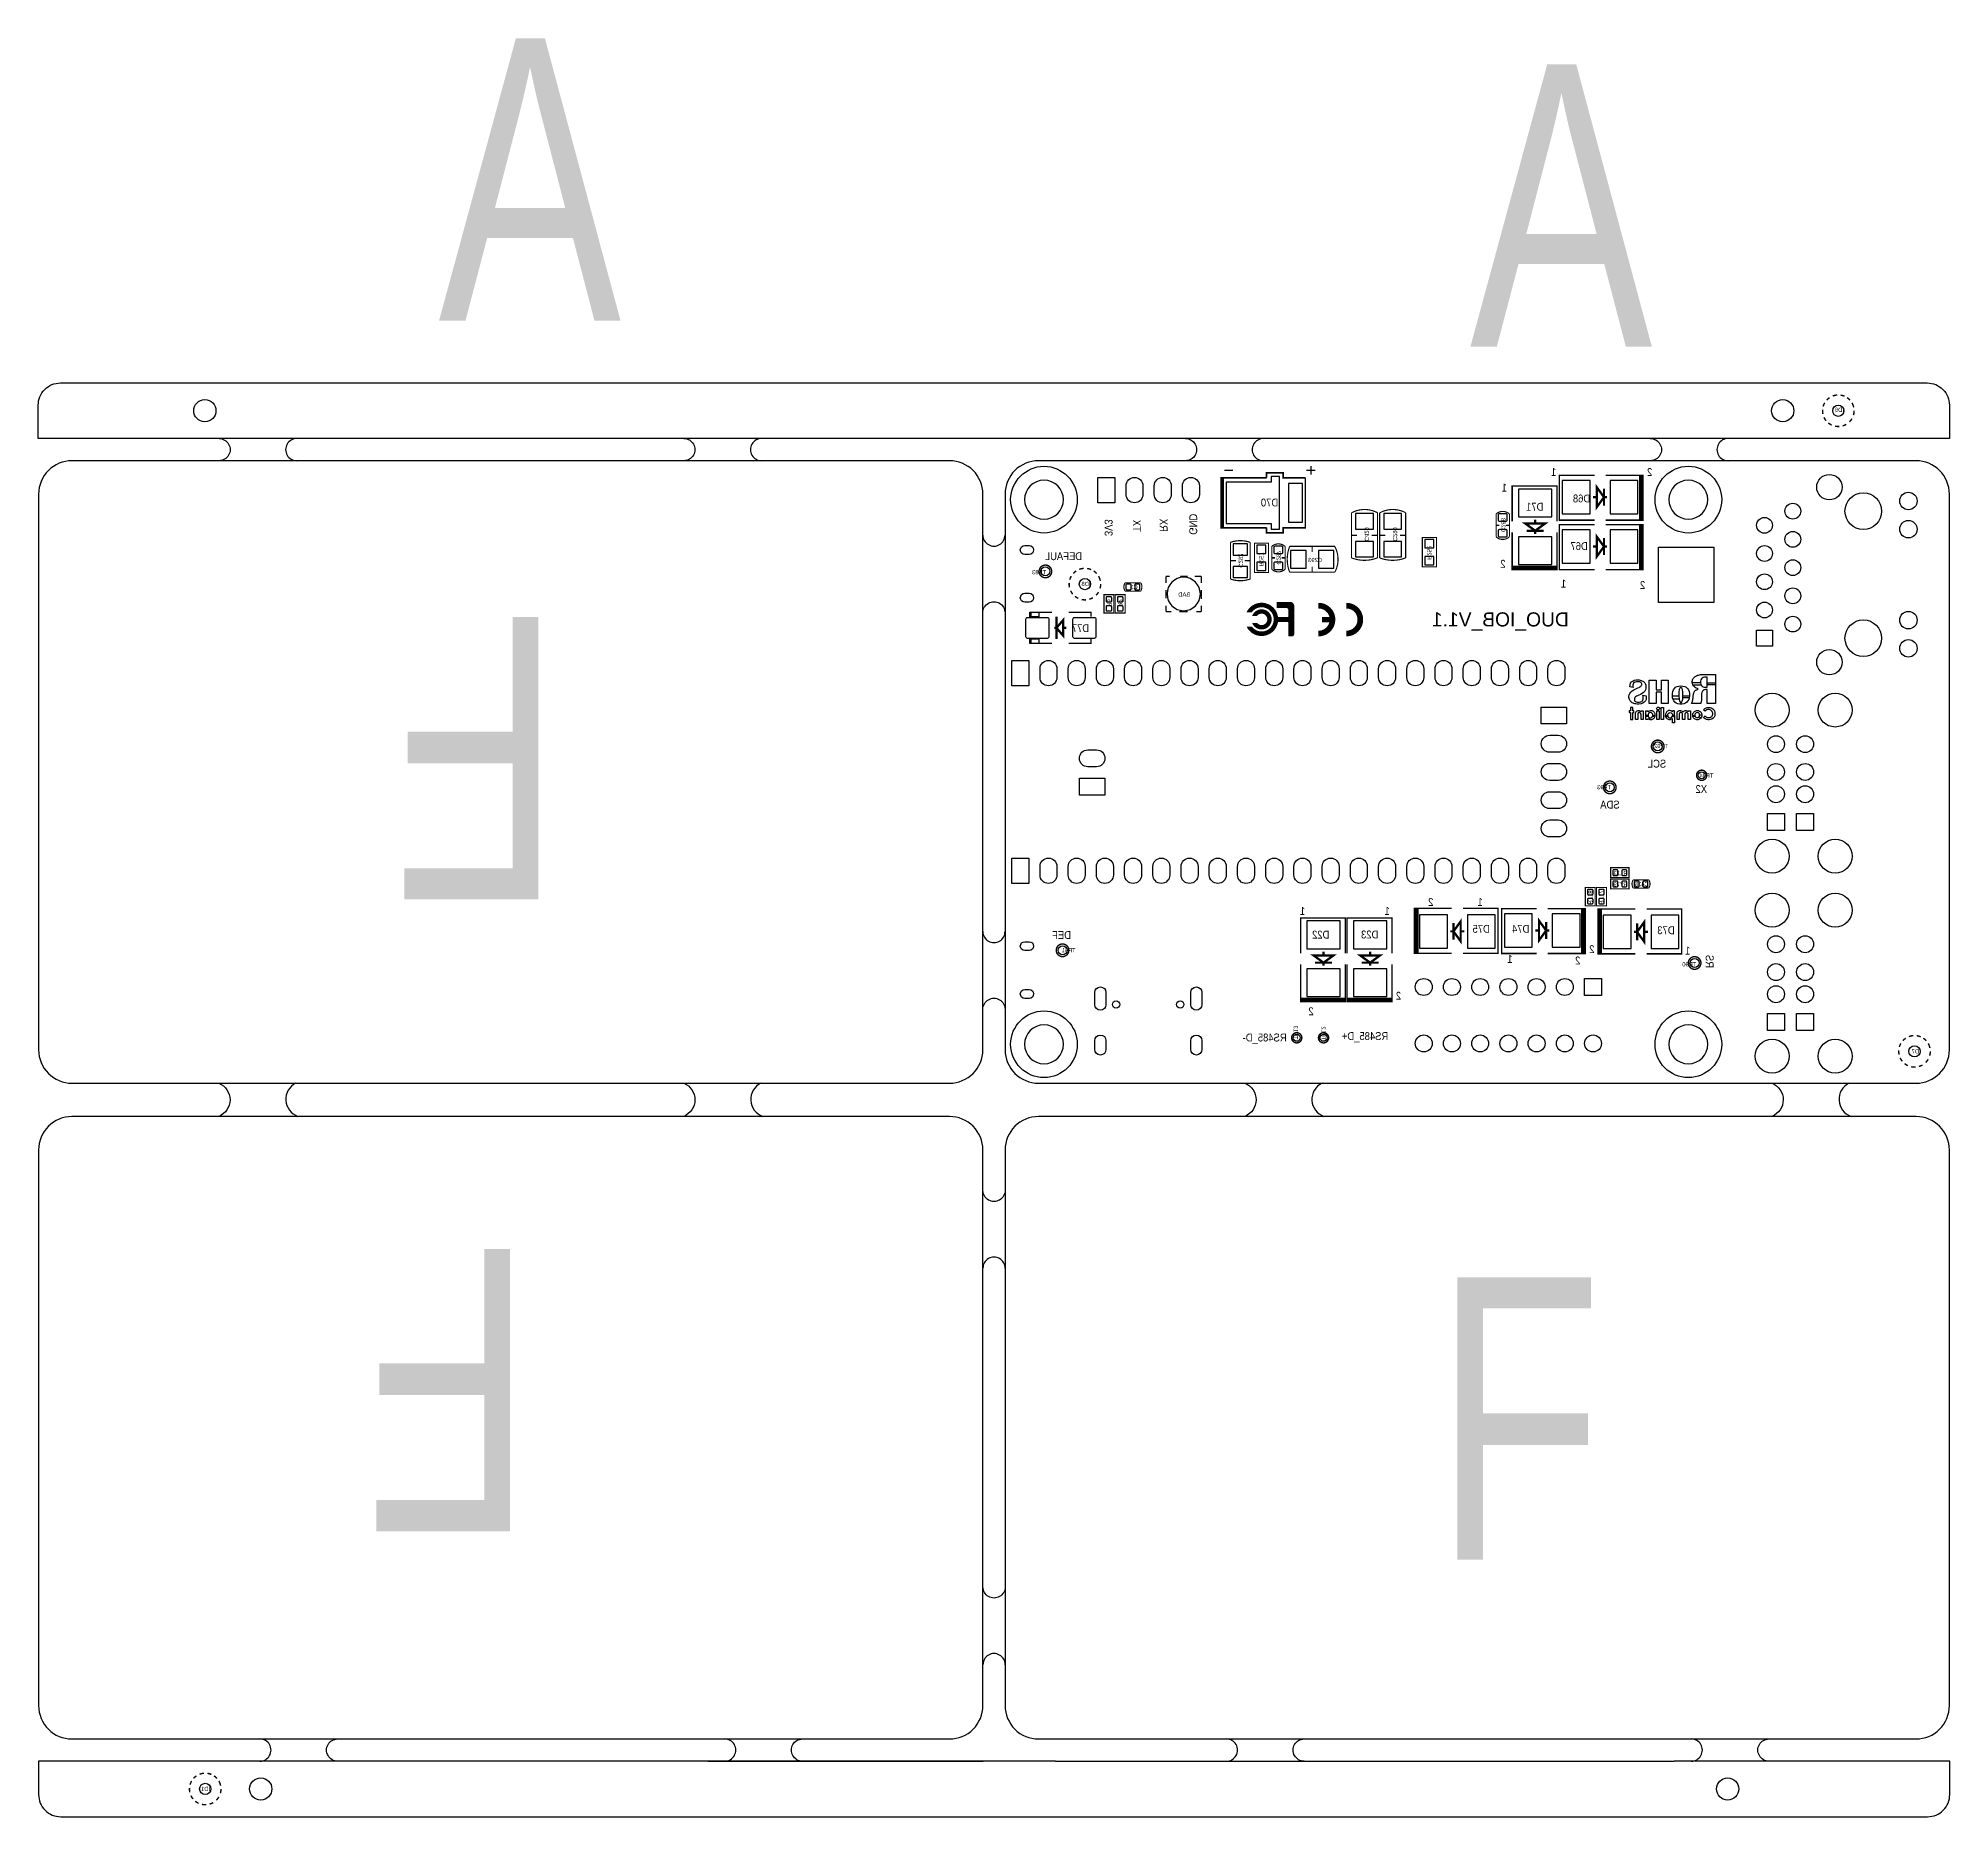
# Model space of a CAD drawing. Extents: x -91 to 82, y -70 to 91.
import ezdxf

# ---------------------------------------------------------------- set-up
doc = ezdxf.new("R2010")
doc.units = 0
for name, color, linetype in [('BG_OUTLINE', 254, 'CONTINUOUS'), ('BG_SILKSCREEN_BOTTOM', 6, 'CONTINUOUS'), ('PG_SILKSCREEN_BOTTOM', 143, 'CONTINUOUS'), ('PIN_BOTTOM', 1, 'CONTINUOUS'), ('RD_ASSEMBLY_BOTTOM', 2, 'CONTINUOUS')]:
    doc.layers.add(name, color=color, linetype=linetype)

msp = doc.modelspace()

# ---------------------------------------------------------------- texts
at = {"layer": 'BG_OUTLINE', "width": 0.725}
for s, p in [('A', (-54.49824, 65.11417)), ('A', (38.33622, 62.77483)), ('F', (35.19678, -46.359064))]:
    msp.add_text(s, height=25.4, dxfattribs=at).set_placement(p)
for p in [(-43.511216, 38.42893), (-46.051216, -18.419064)]:
    msp.add_text('F', height=25.4, rotation=180, dxfattribs=at).set_placement(p)
at = {"layer": 'BG_SILKSCREEN_BOTTOM', "text_generation_flag": 2, "width": 0.892857}
for s, p in [('3V3', (5.461, 45.72)), ('TX', (8.001, 46.101)), ('RX', (10.414, 46.101)), ('GND', (13.081, 45.847)), ('RS', (59.563, 6.858))]:
    msp.add_text(s, height=0.7112, rotation=270, dxfattribs=at).set_placement(p)
at = {"layer": 'BG_SILKSCREEN_BOTTOM', "text_generation_flag": 2}
for s, height, width, p in [('DEFAUL', 0.7112, 0.892857, (3.429, 43.561)), ('DUO_IOB_V1.1', 1.27, 1.02, (47.244, 37.592)), ('SCL', 0.7112, 0.892857, (56.007, 24.892)), ('X2', 0.7112, 0.892857, (59.69, 22.606)), ('SDA', 0.7112, 0.892857, (51.816, 21.209)), ('DEF', 0.7112, 0.892857, (2.43078, 9.47293)), ('RS485_D-', 0.7112, 0.892857, (21.844, 0.254)), ('RS485_D+', 0.7112, 0.892857, (30.988, 0.381))]:
    msp.add_text(s, height=height, dxfattribs=dict(at, width=width)).set_placement(p)
at = {"layer": 'PG_SILKSCREEN_BOTTOM', "text_generation_flag": 2, "width": 0.892857}
for s, p in [('1', (46.11878, 51.12893)), ('2', (54.75478, 51.12893)), ('1', (41.67378, 49.73193)), ('2', (41.54678, 42.87393)), ('1', (47.00778, 41.09593)), ('2', (54.11978, 40.96893)), ('1', (23.51278, 11.63193)), ('1', (31.13278, 11.63193)), ('2', (35.052, 12.446)), ('1', (39.497, 12.446)), ('2', (49.54778, 8.20293)), ('1', (58.18378, 8.07593)), ('1', (42.18178, 7.31393)), ('2', (48.27778, 7.18693)), ('2', (32.14878, 4.01193)), ('2', (24.27478, 2.61493))]:
    msp.add_text(s, height=0.7112, dxfattribs=at).set_placement(p)
at = {"layer": 'RD_ASSEMBLY_BOTTOM', "text_generation_flag": 2}
for s, p in [('ID6', (72.009, 56.896)), ('C293', (25.03678, 43.38193)), ('TP83', (0.18796, 42.28592)), ('ID8', (4.191, 41.22928)), ('C3', (8.42518, 40.9448)), ('BAD', (13.16736, 40.2717)), ('TP92', (56.16702, 26.64968)), ('TP84', (60.25642, 23.98776)), ('TP93', (51.04892, 22.94636)), ('R113', (52.52212, 15.20698)), ('R779', (52.51704, 14.20114)), ('C438', (54.43982, 14.22146)), ('TP91', (2.8448, 8.27786)), ('TP90', (58.70956, 7.0104)), ('ID7', (78.91018, -0.82042)), ('ID1', (-75.057, -67.183))]:
    msp.add_text(s, height=0.381, dxfattribs=at).set_placement(p)
at = {"layer": 'RD_ASSEMBLY_BOTTOM', "text_generation_flag": 2, "width": 0.892857}
for s, p in [('D70', (21.082, 48.387)), ('D71', (44.958, 48.006)), ('D68', (49.16678, 48.75276)), ('D67', (48.95088, 44.46778)), ('D77', (4.064, 37.084)), ('D75', (40.132, 10.033)), ('D74', (43.688, 10.033)), ('D73', (56.769, 9.906)), ('D22', (25.68956, 9.5123)), ('D23', (30.099, 9.525))]:
    msp.add_text(s, height=0.7112, dxfattribs=at).set_placement(p)
at = {"layer": 'RD_ASSEMBLY_BOTTOM', "text_generation_flag": 2}
for s, p in [('C288', (41.15816, 46.09084)), ('C429', (28.87218, 45.26153)), ('C299', (31.41218, 45.26153)), ('R252', (34.49574, 43.59148)), ('C292', (17.53362, 42.88536)), ('R257', (19.37004, 42.99966)), ('C287', (20.93722, 43.16476)), ('R6', (5.715, 39.37)), ('R2', (6.66242, 39.36746)), ('R778', (49.00422, 12.58824)), ('R777', (49.9999, 12.58316)), ('TP13', (22.47392, 0.42418)), ('TP12', (24.98344, 0.35052))]:
    msp.add_text(s, height=0.381, rotation=270, dxfattribs=at).set_placement(p)

# ---------------------------------------------------------------- linework, layer by layer
at = {"layer": 'BG_OUTLINE'}
for points in [[(-65.731136, 54.500018), (-90.532204, 54.500018), (-90.532204, 57.500012, -0.414214), (-88.532208, 59.500008), (79.499968, 59.500008, -0.414214), (81.499964, 57.500012), (81.499964, 54.500018), (-10.026904, 54.500018)], [(-74.260456, 54.501288, -1.000016), (-74.260456, 52.501292)], [(-67.260978, 54.501288, 1.000016), (-67.260978, 52.501292)], [(-32.421576, 54.503828, -1.000016), (-32.421576, 52.503832)], [(-25.422098, 54.503828, 1.000016), (-25.422098, 52.503832)], [(12.739624, 54.501288, -1.000016), (12.739624, 52.501292)], [(19.739102, 54.501288, 1.000016), (19.739102, 52.501292)], [(54.578504, 54.503828, -1.000016), (54.578504, 52.503832)], [(61.577982, 54.503828, 1.000016), (61.577982, 52.503832)], [(1.75006, 48.999902, 1), (-1.75006, 48.999902, 1), (1.75006, 48.999902)], [(59.749944, 48.999902, 1), (56.249824, 48.999902, 1), (59.749944, 48.999902)], [(-5.507482, 45.818552, 1.000016), (-3.507486, 45.818552)], [(-5.507482, 38.819074, -1.000016), (-3.507486, 38.819074)], [(-5.50291, 10.143998, 1.000016), (-3.502914, 10.143998)], [(-5.50291, 3.14452, -1.000016), (-3.502914, 3.14452)], [(1.75006, 0, 1), (-1.75006, 0, 1), (1.75006, 0)], [(59.749944, 0, 1), (56.249824, 0, 1), (59.749944, 0)], [(-74.272648, -3.500374, -0.675122), (-74.276712, -6.482842)], [(-67.33159, -3.49885, 0.668072), (-67.164204, -6.482842)], [(-32.426148, -3.500374, -0.675122), (-32.430212, -6.482842)], [(-25.48509, -3.49885, 0.668072), (-25.317704, -6.482842)], [(18.086832, -3.500374, -0.675122), (18.082768, -6.482842)], [(25.02789, -3.49885, 0.668072), (25.195276, -6.482842)], [(65.534032, -3.500374, -0.675122), (65.529968, -6.482842)], [(72.47509, -3.49885, 0.668072), (72.642476, -6.482842)], [(-3.497326, -13.144754, -1.000016), (-5.497322, -13.144754)], [(-3.497326, -20.144232, 1.000016), (-5.497322, -20.144232)], [(-3.492754, -48.819308, -1.000016), (-5.49275, -48.819308)], [(-3.492754, -55.818786, 1.000016), (-5.49275, -55.818786)], [(-70.578218, -64.504062, 1.000016), (-70.578218, -62.504066)], [(-63.57874, -64.504062, -1.000016), (-63.57874, -62.504066)], [(-28.739338, -64.501522, 1.000016), (-28.739338, -62.501526)], [(-21.73986, -64.501522, -1.000016), (-21.73986, -62.501526)], [(16.421862, -64.504062, 1.000016), (16.421862, -62.504066)], [(23.42134, -64.504062, -1.000016), (23.42134, -62.504066)], [(58.260742, -64.501522, 1.000016), (58.260742, -62.501526)], [(65.26022, -64.501522, -1.000016), (65.26022, -62.501526)], [(1.026668, -64.500252), (-90.5002, -64.500252), (-90.5002, -67.500246, 0.414214), (-88.500204, -69.500242), (79.531972, -69.500242, 0.414214), (81.531968, -67.500246), (81.531968, -64.500252), (56.7309, -64.500252)]]:
    msp.add_lwpolyline(points, format="xyb", dxfattribs=at)
for points in [[(-39.130986, 54.500018), (-65.731136, 54.500018)], [(-26.3271, 54.500018), (-39.130986, 54.500018)], [(-10.026904, 54.500018), (-26.3271, 54.500018)], [(21.268944, 54.500018), (-3.532124, 54.500018)], [(60.67298, 54.500018), (47.869094, 54.500018)], [(-30.26918, -64.500252), (-5.468112, -64.500252)], [(1.026668, -64.500252), (17.326864, -64.500252)], [(17.326864, -64.500252), (30.13075, -64.500252)], [(30.13075, -64.500252), (56.7309, -64.500252)]]:
    msp.add_lwpolyline(points, dxfattribs=at)
for points in [[(-87.500206, 52.500022, 0.414214), (-90.5002, 49.500028), (-90.5002, -0.500126, 0.414214), (-87.500206, -3.50012), (-8.50011, -3.50012, 0.414214), (-5.500116, -0.500126), (-5.500116, 49.500028, 0.414214), (-8.50011, 52.500022)], [(78.49997, -3.50012, 0.414214), (81.499964, -0.500126), (81.499964, 49.500028, 0.414214), (78.49997, 52.500022), (-0.500126, 52.500022, 0.414214), (-3.50012, 49.500028), (-3.50012, -0.500126, 0.414214), (-0.500126, -3.50012)], [(-8.50011, -62.500256, 0.414214), (-5.500116, -59.500262), (-5.500116, -9.500108, 0.414214), (-8.50011, -6.500114), (-87.500206, -6.500114, 0.414214), (-90.5002, -9.500108), (-90.5002, -59.500262, 0.414214), (-87.500206, -62.500256)], [(-87.500206, -6.500114, 0.414214), (-90.5002, -9.500108), (-90.5002, -59.500262, 0.414214), (-87.500206, -62.500256), (-8.50011, -62.500256, 0.414214), (-5.500116, -59.500262), (-5.500116, -9.500108, 0.414214), (-8.50011, -6.500114)], [(78.49997, -62.500256, 0.414214), (81.499964, -59.500262), (81.499964, -9.500108, 0.414214), (78.49997, -6.500114), (-0.500126, -6.500114, 0.414214), (-3.50012, -9.500108), (-3.50012, -59.500262, 0.414214), (-0.500126, -62.500256)]]:
    msp.add_lwpolyline(points, format="xyb", close=True, dxfattribs=at)
at = {"layer": 'BG_SILKSCREEN_BOTTOM'}
for points in [[(57.80278, 39.739062), (55.302912, 39.739062), (55.302912, 44.738798), (60.302648, 44.738798), (60.302648, 39.739062), (57.822846, 39.739062)], [(53.01996, 32.11068), (52.7431, 32.16148), (52.75834, 32.3342), (52.8066, 32.47898), (52.8828, 32.59582), (52.99202, 32.68472), (53.13172, 32.74568), (53.3019, 32.7787), (53.46954, 32.78632), (53.56352, 32.7787), (53.65496, 32.766), (53.73878, 32.74314), (53.81752, 32.71266), (53.89118, 32.6771), (53.95722, 32.63138), (54.01818, 32.57804), (54.07152, 32.52216), (54.11216, 32.45866), (54.14518, 32.39008), (54.16804, 32.31896), (54.18328, 32.24276), (54.18836, 32.15894), (54.17566, 32.01924), (54.13502, 31.88716), (54.06898, 31.76524), (53.97246, 31.65856), (53.848, 31.56204), (53.6956, 31.47822), (53.54574, 31.41726), (53.41874, 31.36392), (53.32476, 31.31312), (53.24856, 31.25724), (53.19268, 31.20136), (53.15458, 31.14294), (53.13934, 31.08452), (53.13934, 31.01086), (53.15712, 30.93974), (53.19014, 30.88132), (53.2384, 30.8356), (53.30444, 30.80258), (53.38572, 30.78226), (53.48478, 30.77464), (53.6067, 30.78226), (53.71338, 30.80512), (53.79974, 30.8483), (53.86578, 30.90672), (53.9115, 30.98546), (53.93944, 31.07944), (53.94452, 31.17342), (53.94452, 31.2039), (53.94198, 31.23692), (53.9369, 31.26994), (53.93182, 31.3055), (53.91658, 31.3817), (53.91658, 31.39948), (54.20614, 31.33598), (54.20868, 31.3182), (54.21122, 31.27756), (54.21376, 31.22676), (54.21376, 31.18612), (54.1909, 31.02102), (54.13248, 30.8864), (54.0385, 30.77464), (53.9115, 30.69336), (53.74894, 30.64002), (53.55082, 30.61208), (53.38318, 30.607), (53.28412, 30.61716), (53.19014, 30.6324), (53.10378, 30.65526), (53.0225, 30.68828), (52.94884, 30.72892), (52.88026, 30.77718), (52.8193, 30.83306), (52.7685, 30.89402), (52.72532, 30.96006), (52.6923, 31.03118), (52.66944, 31.10992), (52.65674, 31.1912), (52.6542, 31.28518), (52.67452, 31.42996), (52.72786, 31.56458), (52.81676, 31.68904), (52.93868, 31.8008), (53.09616, 31.9024), (53.28666, 31.99384), (53.45938, 32.05734), (53.56098, 32.10052), (53.6448, 32.14624), (53.71084, 32.19196), (53.7591, 32.24276), (53.78958, 32.2961), (53.80482, 32.34944), (53.79974, 32.41802), (53.77942, 32.47898), (53.7464, 32.52978), (53.6956, 32.56788), (53.62702, 32.59582), (53.54574, 32.6136), (53.44668, 32.61868), (53.32476, 32.60852), (53.22062, 32.58312), (53.13934, 32.54248), (53.07838, 32.48406), (53.0352, 32.40786), (53.01234, 32.31642), (53.00726, 32.2453), (53.0098, 32.22498), (53.0098, 32.2072), (53.01234, 32.18688), (53.01742, 32.16402), (53.02504, 32.11576)], [(56.1975, 32.74822), (56.1975, 30.64764), (55.58536, 30.64764), (55.58536, 31.69158), (55.09006, 31.69158), (55.09006, 30.64764), (54.48046, 30.64764), (54.48046, 32.74822), (55.09006, 32.74822), (55.09006, 31.9024), (55.58536, 31.9024), (55.58536, 32.74822)], [(59.309, 33.274), (60.452, 33.274), (60.452, 32.3342), (59.69, 32.3342), (59.69, 33.03016), (59.68238, 33.0327), (59.5376, 33.0327), (59.45632, 33.02762), (59.34202, 33.00222), (59.24804, 32.95142), (59.17946, 32.8803), (59.1312, 32.78378), (59.10834, 32.6644), (59.1058, 32.5247), (59.12612, 32.3977), (59.16676, 32.29864), (58.48604, 32.29864), (58.39968, 32.3469), (58.3692, 32.4485), (58.35396, 32.5628), (58.3565, 32.64916), (58.36666, 32.72282), (58.38444, 32.7914), (58.41238, 32.85744), (58.44794, 32.9184), (58.49112, 32.97682), (58.54446, 33.03016), (58.60542, 33.07842), (58.674, 33.12414), (58.74766, 33.16224), (58.8264, 33.19526), (58.91276, 33.2232), (59.00166, 33.24606), (59.09818, 33.2613), (59.1312, 33.26384), (59.19978, 33.26892)], [(57.33288, 32.23768), (57.5183, 32.22498), (57.67832, 32.18434), (57.81294, 32.11576), (57.92216, 32.02178), (58.00598, 31.89986), (58.0644, 31.75), (58.09488, 31.57474), (58.1025, 31.37408), (58.09742, 31.33852), (58.08218, 31.18358), (57.5183, 31.18358), (57.50814, 31.19374), (57.5183, 31.33852), (57.51068, 31.66872), (57.47766, 31.90748), (57.41924, 32.05226), (57.33288, 32.10052), (57.24652, 32.05226), (57.1881, 31.90748), (57.15508, 31.66872), (57.14746, 31.33852), (57.16778, 31.0515), (56.66232, 31.0515), (56.62676, 31.02102), (56.58358, 31.18358), (56.5658, 31.33852), (56.56326, 31.37408), (56.57088, 31.57474), (56.60136, 31.75), (56.65978, 31.89986), (56.7436, 32.02178), (56.85028, 32.11576), (56.9849, 32.18434), (57.14492, 32.22498)], [(57.5437, 31.36392), (58.07202, 31.36392), (58.09234, 31.35376), (58.09742, 31.33852), (58.08218, 31.18358), (58.03646, 31.02102), (57.96788, 30.8864), (57.87136, 30.77718), (57.74944, 30.6959), (57.60212, 30.64256), (57.42686, 30.61462), (57.23636, 30.61462), (57.06364, 30.64256), (56.91632, 30.6959), (56.7944, 30.77718), (56.69788, 30.8864), (56.62676, 31.02102), (56.58358, 31.18358), (56.5658, 31.33852), (57.14746, 31.33852), (57.16778, 31.0515), (57.2135, 30.85846), (57.28716, 30.76194), (57.3786, 30.76194), (57.45226, 30.85846), (57.49798, 31.0515), (57.5183, 31.33852), (57.52846, 31.35884)], [(59.69, 32.52216), (60.452, 32.52216), (60.452, 30.64764), (59.69, 30.64764), (59.69, 31.91002), (59.54268, 31.91002), (59.45632, 31.89986), (59.3852, 31.877), (59.32424, 31.83636), (59.27344, 31.78302), (59.23788, 31.71698), (59.20994, 31.6357), (59.19724, 31.53918), (59.19216, 31.45536), (59.18962, 31.26486), (59.18454, 31.10738), (59.18454, 31.0769), (59.182, 31.01086), (59.17692, 30.94736), (59.17184, 30.8864), (59.16168, 30.82798), (59.14898, 30.77464), (59.13374, 30.7213), (59.12358, 30.69336), (59.11596, 30.67304), (59.09818, 30.64764), (58.28792, 30.64764), (58.293, 30.66542), (58.3184, 30.71114), (58.34126, 30.76702), (58.36158, 30.83052), (58.3819, 30.90418), (58.39714, 30.988), (58.40984, 31.08198), (58.42254, 31.18358), (58.43016, 31.28264), (58.44032, 31.369), (58.45302, 31.44774), (58.4581, 31.47568), (58.46572, 31.51632), (58.48096, 31.57982), (58.4962, 31.63316), (58.51398, 31.68142), (58.5343, 31.71952), (58.55716, 31.75254), (58.58764, 31.78556), (58.6232, 31.81604), (58.66384, 31.84652), (58.7121, 31.877), (58.76798, 31.90494), (58.82894, 31.93288), (58.89752, 31.96082), (58.8264, 31.99892), (58.70448, 32.04718), (58.60034, 32.1056), (58.51652, 32.17672), (58.44794, 32.25546), (58.39968, 32.3469), (58.3692, 32.4485), (58.35396, 32.5628), (59.07532, 32.5628), (59.09818, 32.53994), (59.1058, 32.5247), (59.12612, 32.3977), (59.16676, 32.29864), (59.2328, 32.2199), (59.3217, 32.16656), (59.43092, 32.13608), (59.53506, 32.12846), (59.69, 32.12846)], [(52.99456, 29.83738), (53.09616, 29.83738), (53.09616, 30.00756), (52.99456, 30.00756), (52.99456, 30.29966), (52.79644, 30.29966), (52.79644, 30.00756), (52.67706, 30.00756), (52.67706, 29.83738), (52.79644, 29.83738), (52.79644, 29.22016), (52.99456, 29.22016)], [(53.94452, 30.00756), (53.94452, 29.26334), (53.93182, 29.22016), (53.7464, 29.22016), (53.7464, 29.57068), (53.74386, 29.62656), (53.74132, 29.6672), (53.73624, 29.69514), (53.72608, 29.73324), (53.71084, 29.76626), (53.69052, 29.7942), (53.66512, 29.81706), (53.63718, 29.83484), (53.6067, 29.84246), (53.57622, 29.84754), (53.55082, 29.845), (53.52796, 29.83992), (53.50764, 29.82976), (53.48986, 29.81452), (53.47462, 29.79674), (53.46192, 29.77642), (53.4543, 29.75356), (53.44668, 29.718), (53.44414, 29.66974), (53.4416, 29.6037), (53.4416, 29.22016), (53.25618, 29.22016), (53.24602, 29.2481), (53.24602, 29.74086), (53.2511, 29.81198), (53.26888, 29.87294), (53.29682, 29.92374), (53.33746, 29.96692), (53.3908, 29.99994), (53.44922, 30.02026), (53.51272, 30.02788), (53.54574, 30.02534), (53.57622, 30.02026), (53.60924, 30.01264), (53.63972, 29.9974), (53.67274, 29.97962), (53.7083, 29.95676), (53.7464, 29.92628), (53.7464, 30.00248), (53.75656, 30.00756)], [(54.19598, 30.00756), (54.37886, 30.00756), (54.37886, 29.92882), (54.3814, 29.92374), (54.42712, 29.96438), (54.45252, 29.97962), (54.52618, 30.01264), (54.55412, 30.02026), (54.58206, 30.02534), (54.61, 30.02788), (54.65572, 30.02534), (54.71668, 30.01772), (54.77256, 29.9974), (54.82336, 29.96946), (54.87162, 29.92882), (54.9148, 29.88056), (54.94782, 29.82722), (54.97322, 29.76626), (54.98846, 29.70022), (54.99608, 29.6291), (54.99354, 29.58846), (54.99354, 29.55798), (54.98084, 29.49194), (54.78018, 29.49194), (54.77256, 29.49448), (54.79796, 29.58846), (54.79034, 29.69006), (54.74716, 29.77388), (54.67604, 29.82976), (54.58714, 29.84754), (54.4957, 29.82976), (54.42458, 29.77388), (54.37886, 29.6926), (54.37124, 29.58846), (54.39664, 29.49448), (54.18074, 29.49448), (54.18074, 30.00502)], [(54.20614, 29.61386), (54.34584, 29.61386), (54.36616, 29.6037), (54.37124, 29.58846), (54.39664, 29.49448), (54.4576, 29.42336), (54.53888, 29.38526), (54.63286, 29.38526), (54.7116, 29.42336), (54.77256, 29.49448), (54.79796, 29.58846), (54.99354, 29.58846), (54.99354, 29.55798), (54.98084, 29.49194), (54.96052, 29.43098), (54.93004, 29.3751), (54.8894, 29.32176), (54.84114, 29.27858), (54.79034, 29.24302), (54.73446, 29.22016), (54.67858, 29.20492), (54.61762, 29.19984), (54.59222, 29.20238), (54.56428, 29.20492), (54.52618, 29.21254), (54.48808, 29.22778), (54.46522, 29.23794), (54.44236, 29.25318), (54.41696, 29.27096), (54.37886, 29.30144), (54.37886, 29.2227), (54.37124, 29.22016), (54.18328, 29.22016), (54.18074, 29.26334), (54.18074, 29.58846), (54.1909, 29.60878)], [(55.27548, 30.33268), (55.32628, 30.31998), (55.36946, 30.2895), (55.39486, 30.24378), (55.39994, 30.19044), (55.3847, 30.13964), (55.3466, 30.099), (55.30088, 30.07868), (55.24754, 30.07868), (55.19928, 30.099), (55.16372, 30.13964), (55.14848, 30.1879), (55.15356, 30.24378), (55.1815, 30.2895), (55.22214, 30.31998)], [(55.372, 29.22016), (55.17642, 29.22016), (55.17642, 30.00756), (55.372, 30.00756)], [(55.7657, 29.22016), (55.56758, 29.22016), (55.56758, 30.31236), (55.7657, 30.31236)], [(56.65978, 29.56306), (56.75884, 29.56306), (56.75884, 30.00502), (56.7436, 30.00756), (56.56072, 30.00756), (56.56072, 29.92882), (56.55818, 29.92374), (56.51246, 29.96438), (56.48706, 29.97962), (56.4642, 29.99232), (56.43626, 30.00502), (56.35752, 30.02534), (56.32958, 30.02788), (56.28386, 30.02534), (56.2229, 30.01772), (56.16956, 29.9974), (56.11622, 29.96946), (56.06796, 29.92882), (56.02478, 29.88056), (55.99176, 29.82722), (55.96636, 29.76626), (55.95112, 29.70022), (55.9435, 29.6291), (55.94604, 29.58846), (55.94604, 29.55798), (55.95874, 29.49194), (56.1086, 29.49194), (56.11114, 29.49448), (56.16702, 29.49448), (56.14162, 29.58846), (56.14924, 29.69006), (56.19242, 29.77388), (56.26354, 29.82976), (56.35498, 29.84754), (56.44388, 29.82976), (56.51754, 29.77388), (56.56072, 29.6926), (56.56834, 29.58846), (56.54294, 29.49448), (56.5912, 29.49448), (56.65978, 29.49702)], [(56.56834, 29.58846), (56.75884, 29.58846), (56.75884, 28.99156), (56.7563, 28.93314), (56.56834, 28.93314), (56.56072, 28.94076), (56.56072, 29.29636), (56.54548, 29.29128), (56.52262, 29.27096), (56.49976, 29.25318), (56.47436, 29.23794), (56.4007, 29.21), (56.3753, 29.20492), (56.34736, 29.20238), (56.32196, 29.19984), (56.261, 29.20492), (56.20512, 29.22016), (56.14924, 29.24302), (56.09844, 29.27858), (56.05018, 29.32176), (56.01208, 29.3751), (55.97906, 29.43098), (55.95874, 29.49194), (55.94604, 29.55798), (55.94604, 29.58846), (56.14162, 29.58846), (56.16702, 29.49448), (56.22798, 29.42336), (56.30672, 29.38526), (56.4007, 29.38526), (56.48198, 29.42336), (56.54294, 29.49448)], [(58.1914, 30.00756), (58.1914, 29.2227), (58.18632, 29.22016), (57.99328, 29.22016), (57.99328, 29.5783), (57.99074, 29.6291), (57.99074, 29.65196), (57.9882, 29.67228), (57.98312, 29.69006), (57.97804, 29.72308), (57.97296, 29.73832), (57.96534, 29.7561), (57.95518, 29.77134), (57.9374, 29.7942), (57.89422, 29.82976), (57.87136, 29.83992), (57.8485, 29.845), (57.82564, 29.84754), (57.80532, 29.845), (57.79516, 29.845), (57.785, 29.84246), (57.7596, 29.8323), (57.72404, 29.79928), (57.71896, 29.79166), (57.71134, 29.78404), (57.7088, 29.77388), (57.70118, 29.7561), (57.6961, 29.73832), (57.69102, 29.70784), (57.68594, 29.66974), (57.68594, 29.62656), (57.6834, 29.2227), (57.68086, 29.22016), (57.48782, 29.22016), (57.48782, 29.58338), (57.48528, 29.63164), (57.48274, 29.6545), (57.47766, 29.69514), (57.47512, 29.71038), (57.4675, 29.73832), (57.44972, 29.77388), (57.40908, 29.81706), (57.35574, 29.84246), (57.32018, 29.84754), (57.30494, 29.84754), (57.277, 29.84246), (57.26938, 29.83992), (57.22874, 29.81706), (57.22112, 29.8069), (57.21096, 29.7942), (57.20334, 29.7815), (57.19826, 29.76626), (57.1881, 29.72562), (57.18302, 29.67482), (57.18048, 29.64434), (57.18048, 29.22016), (56.9849, 29.22016), (56.98236, 29.23032), (56.98236, 29.67736), (56.9849, 29.7307), (56.9849, 29.76118), (56.98744, 29.78658), (56.99252, 29.81198), (56.99506, 29.83484), (57.00014, 29.85516), (57.00776, 29.87548), (57.03824, 29.9339), (57.0738, 29.96946), (57.1373, 30.00502), (57.17032, 30.01772), (57.1881, 30.0228), (57.20842, 30.02534), (57.2262, 30.02788), (57.26684, 30.02788), (57.28462, 30.02534), (57.30494, 30.0228), (57.38114, 29.99994), (57.44718, 29.9593), (57.47004, 29.94152), (57.50814, 29.8958), (57.5183, 29.89072), (57.54878, 29.93644), (57.59958, 29.9847), (57.66308, 30.01518), (57.7088, 30.02534), (57.72658, 30.02788), (57.76976, 30.02788), (57.79516, 30.02534), (57.81294, 30.02026), (57.8866, 29.9974), (57.94756, 29.9593), (57.96026, 29.94914), (57.99328, 29.91612), (57.99328, 30.00756)], [(58.80608, 30.02788), (58.90006, 30.01772), (58.98896, 29.98216), (59.07024, 29.92628), (59.14644, 29.845), (59.19216, 29.74594), (59.21248, 29.63672), (59.20994, 29.58592), (59.20486, 29.5275), (59.17184, 29.43098), (59.11596, 29.34462), (58.99658, 29.44622), (58.98896, 29.49448), (59.0169, 29.58592), (59.00674, 29.68752), (58.96356, 29.7688), (58.89244, 29.82214), (58.80354, 29.84246), (58.7121, 29.82214), (58.64098, 29.7688), (58.5978, 29.68752), (58.59018, 29.58846), (58.61558, 29.49448), (58.42, 29.49448), (58.40476, 29.49702), (58.38952, 29.5656), (58.38952, 29.58846), (58.38698, 29.63672), (58.39714, 29.7053), (58.41746, 29.77134), (58.45048, 29.8323), (58.49112, 29.88818), (58.54192, 29.93644), (58.60288, 29.97454), (58.66638, 30.00502), (58.73496, 30.0228)], [(59.11596, 29.63672), (59.21248, 29.63672), (59.20994, 29.58592), (59.20486, 29.5275), (59.17184, 29.43098), (59.11596, 29.34462), (59.03722, 29.2735), (58.94832, 29.22524), (58.84672, 29.20238), (58.76036, 29.20238), (58.69178, 29.21508), (58.62574, 29.23794), (58.56478, 29.2735), (58.51144, 29.31668), (58.46572, 29.37002), (58.43016, 29.43098), (58.40476, 29.49702), (58.38952, 29.5656), (58.38952, 29.58846), (58.59018, 29.58846), (58.61558, 29.49448), (58.67654, 29.4259), (58.75782, 29.3878), (58.8518, 29.3878), (58.93054, 29.42336), (58.98896, 29.49448), (59.0169, 29.58592), (59.02452, 29.60624)], [(59.50712, 29.96692), (59.36742, 30.099), (59.4233, 30.15488), (59.4868, 30.20568), (59.55538, 30.24378), (59.62904, 30.2768), (59.70524, 30.29712), (59.78144, 30.30982), (59.86526, 30.30982), (59.9567, 30.29966), (60.04306, 30.27426), (60.12434, 30.23362), (60.20054, 30.18282), (60.26404, 30.1244), (60.31484, 30.05582), (60.35548, 29.97962), (60.38342, 29.89834), (60.39612, 29.80944), (60.39612, 29.69514), (60.37072, 29.56052), (60.31484, 29.44368), (60.23102, 29.34208), (60.12434, 29.26334), (60.00496, 29.21508), (59.86526, 29.19476), (59.77128, 29.1973), (59.69762, 29.20746), (59.62904, 29.22524), (59.56554, 29.25318), (59.4995, 29.29382), (59.43092, 29.34462), (59.3725, 29.4005), (59.50966, 29.54274), (59.55284, 29.5021), (59.60364, 29.464), (59.64936, 29.43352), (59.69508, 29.4132), (59.7408, 29.4005), (59.7916, 29.39288), (59.84494, 29.39034), (59.90336, 29.39796), (59.96178, 29.41066), (60.01512, 29.43606), (60.06338, 29.46654), (60.10402, 29.5021), (60.13704, 29.54782), (60.16498, 29.59608), (60.1853, 29.65196), (60.19546, 29.71038), (60.19546, 29.77896), (60.18276, 29.86532), (60.1472, 29.94152), (60.0964, 30.00756), (60.02782, 30.0609), (59.95416, 30.09646), (59.8678, 30.11424), (59.76874, 30.10916), (59.66714, 30.07868), (59.57062, 30.02026)]]:
    msp.add_lwpolyline(points, close=True, dxfattribs=at)
for points, const_width in [([(18.264124, 37.559488, 0.13865), (18.810224, 36.965382, 0.138194), (19.58721, 36.746688, 0.198871), (20.634198, 37.180012, 0.198687), (21.0693, 38.228778, 0.199124), (20.635722, 39.27602, 0.199259), (19.58721, 39.711122, 0.140388), (18.800826, 39.486078, 0.140813), (18.253202, 38.876986)], 0.028448), ([(18.277332, 37.565584, 0.138546), (18.81759, 36.977574, 0.138623), (19.58721, 36.759896, 0.199473), (20.623784, 37.19068, 0.198627), (21.054314, 38.228778, 0.199223), (20.625308, 39.266876, 0.19855), (19.58721, 39.695882, 0.140716), (18.8087, 39.472616, 0.140563), (18.266918, 38.87089)], 0.028448), ([(18.29689, 37.559488, 0.136017), (18.82648, 36.99129, 0.139226), (19.58721, 36.774882, 0.199095), (20.614894, 37.201094, 0.198459), (21.041106, 38.228778, 0.199327), (20.614894, 39.256208, 0.199112), (19.58721, 39.68242, 0.14107), (18.815812, 39.460678, 0.138154), (18.286222, 38.876986)], 0.028448), ([(18.3134, 37.559488, 0.134854), (18.8341, 37.002974, 0.138749), (19.58721, 36.790122, 0.198305), (20.604226, 37.209984, 0.19872), (21.025612, 38.228778, 0.199131), (20.606004, 39.245794, 0.198768), (19.58721, 39.667688, 0.140659), (18.823432, 39.448486, 0.136839), (18.302732, 38.876986)], 0.028448), ([(18.32991, 37.559488, 0.133505), (18.84172, 37.014912, 0.139129), (19.58721, 36.803584, 0.198887), (20.593812, 37.220398, 0.198737), (21.010626, 38.228778, 0.199067), (20.595082, 39.23538, 0.198702), (19.58721, 39.652702, 0.140122), (18.830798, 39.436294, 0.135434), (18.319496, 38.876986)], 0.028448), ([(18.34642, 37.559488, 0.132041), (18.848832, 37.027104, 0.138617), (19.58721, 36.818316, 0.198925), (20.583398, 37.23132, 0.198609), (20.997418, 38.228778, 0.199144), (20.584922, 39.224712, 0.199311), (19.58721, 39.638986, 0.140663), (18.840196, 39.42461, 0.134405), (18.336006, 38.876986)], 0.028448), ([(18.36293, 37.559488, 0.130532), (18.856706, 37.04082, 0.138986), (19.58721, 36.83381, 0.198865), (20.57273, 37.24148, 0.198639), (20.982178, 38.228778, 0.199144), (20.574508, 39.214298, 0.199337), (19.58721, 39.624, 0.141168), (18.847308, 39.410894, 0.132954), (18.350992, 38.876986)], 0.028448), ([(18.379186, 37.559488, 0.129108), (18.863818, 37.052504, 0.139456), (19.58721, 36.847018, 0.199486), (20.562316, 37.251894, 0.198651), (20.967192, 38.228778, 0.199269), (20.563586, 39.205408, 0.198496), (19.58721, 39.609014, 0.14055), (18.854928, 39.39921, 0.131572), (18.367502, 38.876986)], 0.028448), ([(18.395696, 37.559488, 0.127654), (18.871692, 37.064696, 0.138805), (19.58721, 36.862004, 0.199134), (20.553426, 37.262816, 0.198391), (20.95373, 38.228778, 0.199392), (20.553426, 39.194994, 0.199093), (19.58721, 39.595298, 0.141039), (18.862294, 39.387018, 0.130078), (18.384012, 38.876986)], 0.028448), ([(18.412206, 37.559488, 0.126228), (18.878804, 37.07638, 0.138244), (19.58721, 36.87699, 0.198338), (20.543012, 37.271706, 0.19865), (20.938998, 38.228778, 0.199273), (20.544028, 39.18458, 0.198636), (19.58721, 39.580312, 0.140544), (18.869914, 39.37508, 0.128632), (18.400522, 38.876986)], 0.028448), ([(18.428716, 37.559488, 0.12443), (18.886424, 37.090096, 0.139717), (19.58721, 36.890706, 0.19885), (20.53209, 37.28212, 0.198713), (20.924012, 38.228778, 0.199089), (20.533614, 39.173912, 0.198691), (19.58721, 39.56558, 0.139997), (18.87728, 39.362888, 0.127131), (18.416778, 38.876986)], 0.028448), ([(20.950682, 39.793418), (22.132798, 39.793418, -0.413145), (22.511004, 39.41699)], 0.028448), ([(20.97913, 39.765224), (22.132798, 39.765224, -0.414239), (22.481032, 39.41699)], 0.028448), ([(20.983702, 39.776908), (22.137624, 39.776908, -0.415453), (22.485604, 39.427404)], 0.028448), ([(20.994116, 39.749984), (22.132798, 39.749984, -0.41312), (22.467824, 39.41699)], 0.028448), ([(21.009102, 39.736522), (22.132798, 39.736522, -0.414179), (22.45233, 39.41699)], 0.028448), ([(21.022818, 39.721282), (22.132798, 39.721282, -0.414123), (22.437598, 39.41699)], 0.028448), ([(21.037804, 39.706296), (22.132798, 39.706296, -0.412811), (22.423882, 39.41699)], 0.028448), ([(21.05279, 39.693088), (22.132798, 39.693088, -0.414221), (22.408896, 39.41699)], 0.028448), ([(21.066506, 39.678102), (22.132798, 39.678102, -0.414231), (22.39391, 39.41699)], 0.028448), ([(21.081492, 39.663116), (22.132798, 39.663116, -0.412818), (22.380702, 39.41699)], 0.028448), ([(21.096224, 39.6494), (22.132798, 39.6494, -0.41411), (22.365716, 39.41699)], 0.028448), ([(21.109686, 39.634414), (22.132798, 39.634414, -0.414001), (22.350476, 39.41699)], 0.028448), ([(21.124926, 39.619682), (22.132798, 39.619682, -0.412366), (22.337014, 39.41699)], 0.028448), ([(24.716486, 36.709604, 0.199109), (25.77719, 37.149278, 0.19911), (26.216864, 38.209982, 0.199118), (25.77719, 39.270686, 0.199108), (24.716486, 39.710106)], 0.014986), ([(24.716486, 36.73221, 0.414224), (26.201624, 38.217602, 0.198884), (25.766776, 39.267638, 0.198938), (24.716486, 39.70274)], 0.014986), ([(24.716486, 36.72459, 0.198924), (25.766776, 37.159692, 0.198923), (26.201624, 38.209982, 0.414196), (24.716486, 39.69512)], 0.014986), ([(24.716486, 36.73221, 0.198569), (25.762204, 37.164518, 0.198507), (26.194258, 38.209982, 0.198722), (25.762204, 39.254176, 0.199101), (24.716486, 39.688008)], 0.014986), ([(24.716486, 36.73983, 0.198887), (25.756108, 37.170614, 0.198885), (26.186638, 38.209982, 0.19887), (25.756108, 39.249604, 0.198875), (24.716486, 39.680134)], 0.014986), ([(24.716486, 36.747196, 0.19833), (25.75179, 37.174678, 0.198328), (26.179272, 38.209982, 0.198695), (25.75179, 39.243508, 0.199158), (24.716486, 39.673022)], 0.014986), ([(24.716486, 36.754816, 0.198746), (25.745694, 37.180774, 0.198751), (26.171652, 38.209982, 0.198743), (25.745694, 39.23919, 0.198729), (24.716486, 39.665402)], 0.014986), ([(24.716486, 36.762182, 0.198351), (25.741122, 37.185346, 0.198357), (26.164286, 38.209982, 0.198514), (25.741122, 39.233094, 0.198905), (24.716486, 39.657782)], 0.014986), ([(24.716486, 36.769802, 0.198718), (25.73528, 37.191188, 0.19872), (26.156666, 38.209982, 0.198708), (25.73528, 39.228522, 0.198762), (24.716486, 39.650416)], 0.014986), ([(24.716486, 36.777422, 0.198539), (25.729184, 37.196014, 0.198878), (26.1493, 38.209982, 0.199095), (25.729184, 39.22268, 0.199096), (24.716486, 39.642542)], 0.014986), ([(24.716486, 36.784788, 0.198708), (25.724612, 37.20211, 0.198648), (26.14168, 38.209982, 0.198689), (25.724612, 39.218108, 0.198687), (24.716486, 39.635176)], 0.014986), ([(24.716486, 36.792408, 0.198523), (25.71877, 37.206174, 0.198917), (26.134314, 38.209982, 0.199067), (25.71877, 39.212012, 0.199176), (24.716486, 39.62781)], 0.014986), ([(24.716486, 36.799774, 0.198593), (25.714198, 37.212524, 0.198534), (26.126694, 38.209982, 0.198963), (25.714198, 39.206424, 0.1993), (24.716486, 39.62019)], 0.014986), ([(24.716486, 36.80714, 0.199148), (25.708102, 37.21862, 0.414642), (25.708102, 39.201598, 0.199111), (24.716486, 39.612824)], 0.014986), ([(24.716486, 36.815014, 0.1985), (25.703784, 37.222684, 0.198513), (26.111708, 38.209982, 0.198899), (25.703784, 39.195502, 0.199341), (24.716486, 39.605204)], 0.014986), ([(24.716486, 36.822126, 0.19888), (25.697688, 37.22878, 0.198895), (26.104342, 38.209982, 0.19889), (25.697688, 39.191184, 0.198912), (24.716486, 39.597584)], 0.014986), ([(24.716486, 36.829746, 0.198513), (25.693116, 37.233606, 0.198454), (26.096722, 38.209982, 0.198692), (25.693116, 39.185088, 0.199117), (24.716486, 39.590218)], 0.014986), ([(24.716486, 36.837112, 0.198884), (25.687274, 37.239194, 0.198883), (26.089102, 38.209982, 0.19887), (25.687274, 39.180516, 0.198944), (24.716486, 39.582598)], 0.014986), ([(24.716486, 36.844732, 0.198343), (25.682702, 37.24402, 0.198276), (26.081736, 38.209982, 0.198726), (25.682702, 39.174674, 0.199142), (24.716486, 39.575232)], 0.014986), ([(24.716486, 36.852606, 0.198943), (25.676606, 37.250116, 0.198884), (26.074116, 38.209982, 0.198932), (25.676606, 39.170102, 0.198941), (24.716486, 39.567612)], 0.014986), ([(24.724106, 36.72459, 0.198851), (25.774142, 37.159692, 0.198925), (26.209244, 38.209982, 0.198904), (25.774142, 39.260018, 0.19891), (24.724106, 39.69512)], 0.014986), ([(27.221942, 36.709604, 0.199107), (28.282646, 37.149278, 0.19909), (28.722066, 38.209982, 0.199098), (28.282646, 39.270686, 0.199106), (27.221942, 39.710106)], 0.014986), ([(27.221942, 36.72459, 0.19885), (28.271978, 37.159692, 0.198922), (28.70708, 38.209982, 0.198901), (28.271978, 39.260018, 0.198908), (27.221942, 39.69512)], 0.014986), ([(27.221942, 36.73221, 0.198567), (28.26766, 37.164518, 0.198508), (28.699714, 38.209982, 0.19873), (28.26766, 39.254176, 0.199103), (27.221942, 39.688008)], 0.014986), ([(27.221942, 36.73983, 0.198885), (28.261564, 37.170614, 0.198885), (28.692094, 38.209982, 0.19887), (28.261564, 39.249604, 0.198873), (27.221942, 39.680134)], 0.014986), ([(27.221942, 36.747196, 0.198325), (28.256992, 37.174678, 0.198349), (28.684728, 38.209982, 0.198754), (28.256992, 39.243508, 0.199151), (27.221942, 39.673022)], 0.014986), ([(27.221942, 36.754816, 0.198749), (28.25115, 37.180774, 0.198705), (28.677108, 38.209982, 0.198713), (28.25115, 39.23919, 0.198727), (27.221942, 39.665402)], 0.014986), ([(27.221942, 36.762182, 0.198349), (28.246578, 37.185346, 0.198353), (28.669742, 38.209982, 0.198509), (28.246578, 39.233094, 0.198903), (27.221942, 39.657782)], 0.014986), ([(27.221942, 36.769802, 0.198667), (28.240482, 37.191188, 0.198735), (28.662122, 38.209982, 0.198706), (28.240482, 39.228522, 0.19872), (27.221942, 39.650416)], 0.014986), ([(27.221942, 36.777422, 0.198537), (28.23464, 37.196014, 0.198885), (28.654502, 38.209982, 0.199098), (28.23464, 39.22268, 0.199094), (27.221942, 39.642542)], 0.014986), ([(27.221942, 36.784788, 0.198723), (28.230068, 37.20211, 0.198662), (28.647136, 38.209982, 0.198691), (28.230068, 39.218108, 0.198699), (27.221942, 39.635176)], 0.014986), ([(27.221942, 36.792408, 0.198437), (28.223972, 37.206174, 0.198962), (28.639516, 38.209982, 0.199129), (28.223972, 39.212012, 0.199143), (27.221942, 39.62781)], 0.014986), ([(27.221942, 36.799774, 0.198591), (28.219654, 37.212524, 0.198454), (28.63215, 38.209982, 0.198959), (28.219654, 39.206424, 0.199298), (27.221942, 39.62019)], 0.014986), ([(27.221942, 36.80714, 0.199146), (28.213558, 37.21862, 0.199047), (28.62453, 38.209982, 0.199094), (28.213558, 39.201598, 0.199109), (27.221942, 39.612824)], 0.014986), ([(27.221942, 36.815014, 0.198484), (28.208986, 37.222684, 0.198561), (28.617164, 38.209982, 0.198901), (28.208986, 39.195502, 0.199312), (27.221942, 39.605204)], 0.014986), ([(27.221942, 36.822126, 0.198892), (28.203144, 37.22878, 0.414176), (28.203144, 39.191184, 0.198909), (27.221942, 39.597584)], 0.014986), ([(27.221942, 36.829746, 0.198511), (28.198572, 37.233606, 0.198449), (28.602178, 38.209982, 0.198701), (28.198572, 39.185088, 0.199115), (27.221942, 39.590218)], 0.014986), ([(27.221942, 36.837112, 0.19885), (28.192476, 37.239194, 0.198946), (28.594558, 38.209982, 0.198963), (28.192476, 39.180516, 0.198971), (27.221942, 39.582598)], 0.014986), ([(27.221942, 36.844732, 0.198341), (28.188158, 37.24402, 0.198245), (28.587192, 38.209982, 0.198726), (28.188158, 39.174674, 0.199139), (27.221942, 39.575232)], 0.014986), ([(27.221942, 36.852606, 0.198941), (28.182062, 37.250116, 0.198883), (28.579572, 38.209982, 0.198931), (28.182062, 39.170102, 0.198939), (27.221942, 39.567612)], 0.014986), ([(27.226514, 36.747196, 0.414184), (28.704032, 38.225222, 0.199304), (28.270454, 39.269416, 0.199219), (27.226514, 39.70274)], 0.014986), ([(27.23388, 36.72459, 0.198921), (28.28417, 37.159692, 0.198923), (28.719018, 38.209982, 0.414197), (27.23388, 39.69512)], 0.014986), ([(18.445226, 37.559488, 0.12276), (18.89379, 37.102288, 0.13911), (19.58721, 36.905692, 0.198894), (20.521676, 37.292788, 0.198609), (20.910296, 38.228778, 0.199219), (20.5232, 39.163498, 0.199289), (19.58721, 39.552118, 0.141312), (18.8849, 39.34968, 0.125479), (18.433288, 38.876986)], 0.028448), ([(18.463514, 37.559488, 0.121086), (18.90141, 37.114226, 0.138485), (19.58721, 36.920678, 0.198727), (20.511516, 37.303202, 0.19855), (20.89531, 38.228778, 0.199284), (20.512532, 39.153084, 0.199045), (19.58721, 39.536878, 0.141113), (18.89379, 39.337488, 0.123966), (18.451322, 38.876986)], 0.028448), ([(18.480024, 37.559488, 0.119461), (18.908776, 37.12591, 0.138906), (19.58721, 36.933886, 0.199528), (20.500594, 37.313616, 0.198627), (20.880324, 38.228778, 0.199269), (20.502118, 39.143686, 0.198477), (19.58721, 39.521892, 0.140493), (18.90141, 39.325296, 0.122355), (18.467832, 38.876986)], 0.028448), ([(18.49628, 37.559488, 0.11782), (18.916396, 37.138102, 0.138275), (19.58721, 36.949126, 0.199115), (20.491704, 37.324284, 0.198384), (20.866608, 38.228778, 0.199453), (20.491704, 39.133526, 0.199086), (19.58721, 39.508684, 0.140952), (18.908776, 39.313612, 0.120717), (18.484596, 38.876986)], 0.028448), ([(18.514314, 37.559488, 0.115786), (18.924016, 37.151818, 0.138728), (19.58721, 36.964112, 0.198906), (20.48129, 37.334698, 0.19835), (20.851622, 38.228778, 0.199265), (20.482814, 39.123112, 0.198674), (19.58721, 39.493698, 0.140326), (18.916396, 39.30142, 0.11903), (18.501106, 38.876986)], 0.028448), ([(18.530824, 37.559488, 0.114149), (18.931382, 37.163502, 0.139165), (19.58721, 36.977574, 0.198866), (20.470622, 37.343588, 0.19872), (20.83689, 38.228778, 0.199031), (20.4724, 39.11219, 0.198713), (19.58721, 39.478712, 0.140811), (18.924016, 39.287704, 0.11714), (18.517616, 38.876986)], 0.028448), ([(18.547588, 37.559488, 0.11249), (18.940526, 37.175694, 0.138868), (19.58721, 36.992814, 0.198863), (20.460208, 37.354002, 0.198632), (20.823174, 38.228778, 0.199199), (20.461732, 39.101776, 0.199351), (19.58721, 39.464996, 0.141302), (18.931382, 39.27602, 0.115264), (18.535396, 38.876986)], 0.028448), ([(18.565622, 37.559488, 0.110505), (18.947892, 37.187378, 0.138209), (19.58721, 37.0078, 0.198641), (20.449794, 37.364416, 0.198621), (20.808188, 38.228778, 0.199273), (20.451318, 39.091616, 0.199102), (19.58721, 39.45001, 0.14062), (18.939002, 39.264082, 0.113505), (18.551906, 38.876986)], 0.028448), ([(18.583402, 37.559488, 0.108328), (18.955512, 37.201094, 0.139671), (19.58721, 37.021008, 0.199337), (20.439126, 37.375084, 0.198603), (20.793202, 38.228778, 0.199151), (20.440904, 39.080694, 0.199199), (19.58721, 39.435024, 0.140106), (18.946622, 39.25189, 0.11144), (18.570194, 38.876986)], 0.028448), ([(18.599912, 37.559488, 0.106258), (18.962878, 37.213286, 0.139191), (19.58721, 37.035994, 0.199314), (20.428712, 37.385498, 0.198764), (20.779994, 38.228778, 0.199428), (20.43049, 39.071804, 0.199166), (19.58721, 39.421308, 0.140877), (18.955512, 39.239698, 0.109802), (18.586704, 38.876986)], 0.028448), ([(18.6182, 37.559488, 0.104202), (18.970498, 37.225224, 0.138473), (19.58721, 37.05098, 0.19888), (20.419822, 37.395912, 0.198378), (20.765008, 38.228778, 0.199288), (20.421092, 39.06139, 0.198634), (19.58721, 39.406322, 0.1414), (18.962878, 39.22649, 0.107488), (18.60423, 38.876986)], 0.028448), ([(18.635726, 37.559488, 0.102127), (18.978118, 37.236908, 0.137703), (19.58721, 37.06622, 0.198223), (20.409408, 37.40531, 0.198621), (20.750022, 38.228778, 0.199075), (20.410678, 39.050722, 0.198659), (19.58721, 39.39159, 0.140718), (18.970498, 39.214298, 0.10557), (18.620994, 38.876986)], 0.028448), ([(18.654014, 37.559488, 0.099577), (18.985484, 37.250878, 0.139482), (19.58721, 37.079682, 0.19894), (20.398994, 37.415724, 0.19854), (20.736306, 38.228778, 0.199274), (20.40001, 39.040308, 0.199332), (19.58721, 39.377874, 0.14118), (18.978118, 39.202614, 0.103451), (18.638774, 38.876986)], 0.028448), ([(18.654014, 37.559488, 0.099577), (18.985484, 37.250878, 0.139482), (19.58721, 37.079682, 0.19894), (20.398994, 37.415724, 0.19854), (20.736306, 38.228778, 0.199274), (20.40001, 39.040308, 0.199332), (19.58721, 39.377874, 0.14118), (18.978118, 39.202614, 0.103451), (18.638774, 38.876986)], 0.028448), ([(18.671794, 37.559488, 0.097345), (18.993104, 37.262816, 0.138717), (19.58721, 37.094414, 0.198703), (20.388326, 37.426392, 0.198518), (20.72132, 38.228778, 0.199295), (20.389596, 39.029894, 0.199103), (19.58721, 39.362888, 0.140524), (18.985484, 39.190422, 0.101143), (18.656808, 38.876986)], 0.028448), ([(18.689828, 37.559488, 0.095019), (19.000724, 37.2745, 0.137944), (19.58721, 37.1094, 0.198678), (20.377912, 37.436806, 0.198492), (20.70608, 38.228778, 0.199271), (20.379182, 39.01948, 0.199108), (19.58721, 39.347902, 0.139953), (18.993104, 39.178484, 0.098814), (18.675096, 38.876986)], 0.028448), ([(18.708116, 37.559488, 0.092421), (19.00809, 37.286692, 0.138506), (19.58721, 37.123116, 0.199435), (20.367498, 37.44722, 0.198661), (20.692618, 38.228778, 0.199575), (20.368514, 39.01059, 0.199083), (19.58721, 39.334694, 0.141566), (19.000724, 39.165022, 0.096224), (18.692876, 38.876986)], 0.028448), ([(18.695924, 38.876986, -0.118363), (19.087592, 39.211504, -0.118441), (19.58721, 39.331392, -0.199476), (20.367498, 39.007288, -0.1992), (20.689824, 38.228778, -0.1986), (20.36572, 37.44849, -0.198842), (19.58721, 37.12591, -0.115097), (19.098006, 37.24021, -0.115276), (18.71091, 37.559488)], 0.028448), ([(18.751296, 38.545516, -0.152281), (19.080226, 38.964108, -0.151592), (19.58721, 39.121588, -0.198643), (20.218908, 38.860222, -0.19945), (20.48129, 38.228778, -0.199511), (20.218908, 37.59708, -0.199513), (19.58721, 37.334698, -0.149636), (19.087592, 37.487606, -0.149256), (18.758916, 37.89299)], 0.028448), ([(18.765012, 38.54069, -0.152072), (19.087592, 38.951916, -0.152546), (19.58721, 39.108126, -0.198853), (20.20951, 38.849808, -0.198343), (20.466304, 38.228778, -0.198983), (20.207986, 37.606224, -0.1982), (19.58721, 37.349684, -0.149476), (19.096482, 37.499798, -0.149464), (18.772378, 37.898578)], 0.028448), ([(18.782792, 38.545516, -0.149032), (19.096482, 38.939978, -0.152401), (19.58721, 39.092886, -0.198859), (20.199096, 38.839394, -0.198306), (20.451318, 38.228778, -0.19882), (20.197826, 37.616892, -0.198338), (19.58721, 37.364416, -0.148804), (19.104102, 37.511482, -0.145862), (18.790412, 37.89299)], 0.028448), ([(18.797778, 38.545516, -0.147035), (19.104102, 38.927786, -0.151863), (19.58721, 39.0779, -0.198842), (20.188682, 38.82898, -0.199255), (20.437602, 38.228778, -0.19981), (20.187412, 37.627306, -0.199252), (19.58721, 37.378386, -0.149677), (19.111722, 37.523674, -0.143727), (18.806922, 37.89299)], 0.028448), ([(18.814288, 38.545516, -0.145544), (19.112992, 38.916102, -0.152931), (19.58721, 39.064184, -0.198459), (20.178014, 38.82009, -0.198705), (20.422616, 38.228778, -0.19995), (20.17649, 37.63772, -0.199174), (19.58721, 37.393118, -0.149227), (19.120612, 37.535612, -0.1422), (18.821908, 37.89299)], 0.028448), ([(18.829274, 38.545516, -0.143547), (19.120612, 38.90391, -0.15238), (19.58721, 39.049198, -0.198521), (20.1676, 38.809422, -0.198602), (20.40763, 38.228778, -0.198541), (20.1676, 37.648388, -0.198589), (19.58721, 37.408104, -0.148691), (19.127978, 37.547804, -0.139868), (18.838418, 37.89299)], 0.028448), ([(18.845784, 38.545516, -0.141654), (19.129502, 38.891718, -0.152257), (19.58721, 39.034212, -0.198489), (20.157186, 38.799008, -0.415749), (20.157186, 37.658802, -0.199557), (19.58721, 37.42182, -0.149888), (19.137122, 37.559488, -0.138106), (18.853404, 37.89299)], 0.028448), ([(18.861024, 38.545516, -0.1394), (19.137122, 38.87978, -0.152992), (19.58721, 39.021004, -0.198876), (20.148296, 38.788594, -0.198286), (20.379182, 38.228778, -0.198929), (20.146518, 37.667692, -0.19816), (19.58721, 37.436806, -0.1493), (19.144488, 37.57168, -0.135881), (18.869914, 37.89299)], 0.028448), ([(18.87728, 38.545516, -0.137471), (19.146012, 38.868096, -0.152731), (19.58721, 39.006018, -0.198866), (20.137628, 38.777926, -0.198221), (20.364196, 38.228778, -0.198906), (20.136104, 37.678106, -0.198063), (19.58721, 37.451792, -0.148825), (19.153378, 37.583618, -0.133818), (18.886424, 37.89299)], 0.028448), ([(18.89252, 38.545516, -0.135339), (19.153378, 38.855904, -0.152201), (19.58721, 38.990778, -0.198841), (20.127214, 38.767512, -0.199344), (20.350988, 38.228778, -0.20004), (20.12569, 37.68852, -0.19918), (19.58721, 37.465, -0.149808), (19.160998, 37.59581, -0.131481), (18.90141, 37.89299)], 0.028448), ([(18.908776, 38.545516, -0.133215), (19.162522, 38.843712, -0.15376), (19.58721, 38.977316, -0.1985), (20.1168, 38.758622, -0.198564), (20.335494, 38.228778, -0.200078), (20.115022, 37.699188, -0.19925), (19.58721, 37.479986, -0.149012), (19.168618, 37.607494, -0.128958), (18.91792, 37.89299)], 0.028448), ([(18.925286, 38.545516, -0.130786), (19.169888, 38.833298, -0.151345), (19.58721, 38.962584, -0.198555), (20.106132, 38.7477, -0.198495), (20.320508, 38.228778, -0.198564), (20.106132, 37.709602, -0.198418), (19.58721, 37.495226, -0.148824), (19.177508, 37.619686, -0.126573), (18.93443, 37.89299)], 0.028448), ([(18.941796, 38.545516, -0.128623), (19.179032, 38.821614, -0.151021), (19.58721, 38.947598, -0.198512), (20.095718, 38.737286, -0.199687), (20.3073, 38.228778, -0.19973), (20.095718, 37.720016, -0.199585), (19.58721, 37.508688, -0.149649), (19.184874, 37.631878, -0.123593), (18.951194, 37.89299)], 0.028448), ([(18.956782, 38.545516, -0.125959), (19.186398, 38.809422, -0.151932), (19.58721, 38.933882, -0.198917), (20.086574, 38.726618, -0.198074), (20.292314, 38.228778, -0.198806), (20.085304, 37.729414, -0.198204), (19.58721, 37.523674, -0.149335), (19.194018, 37.643816, -0.121165), (18.967704, 37.89299)], 0.028448), ([(18.973292, 38.545516, -0.12355), (19.195796, 38.797484, -0.151568), (19.58721, 38.918896, -0.198983), (20.076414, 38.716204, -0.197997), (20.277074, 38.228778, -0.198882), (20.07489, 37.739574, -0.198066), (19.58721, 37.538914, -0.148541), (19.201384, 37.6555, -0.118125), (18.984214, 37.89299)], 0.028448), ([(18.989802, 38.545516, -0.120306), (19.202908, 38.785292, -0.150988), (19.58721, 38.90391, -0.198821), (20.065492, 38.70579, -0.19815), (20.262088, 38.228778, -0.198962), (20.064222, 37.749988, -0.199222), (19.58721, 37.552122, -0.149417), (19.209004, 37.667692, -0.114898), (19.000724, 37.89299)], 0.028448), ([(19.006312, 38.545516, -0.117775), (19.212306, 38.773608, -0.152187), (19.58721, 38.890194, -0.200151), (20.055078, 38.695122, -0.199296), (20.248626, 38.228778, -0.200082), (20.053808, 37.76091, -0.199386), (19.58721, 37.567108, -0.149141), (19.217894, 37.679884, -0.112063), (19.01698, 37.89299)], 0.028448), ([(19.022822, 38.545516, -0.114269), (19.219418, 38.761416, -0.151606), (19.58721, 38.875208, -0.198511), (20.044918, 38.686486, -0.198478), (20.233894, 38.228778, -0.198398), (20.044918, 37.771324, -0.198511), (19.58721, 37.582094, -0.148325), (19.225514, 37.691822, -0.108358), (19.035014, 37.89299)], 0.028448), ([(19.039332, 38.545516, -0.111612), (19.228816, 38.749478, -0.151198), (19.58721, 38.860222, -0.198352), (20.033996, 38.675818, -0.198541), (20.218908, 38.228778, -0.198591), (20.033996, 37.781484, -0.199595), (19.58721, 37.59581, -0.149651), (19.234404, 37.703506, -0.10528), (19.051524, 37.89299)], 0.028448), ([(19.05762, 38.545516, -0.107209), (19.235928, 38.737286, -0.152326), (19.58721, 38.847014, -0.198861), (20.025106, 38.665404, -0.198019), (20.205192, 38.228778, -0.199769), (20.023582, 37.792406, -0.199788), (19.58721, 37.610796, -0.148831), (19.242024, 37.715698, -0.10141), (19.068288, 37.89299)], 0.028448), ([(19.073876, 38.545516, -0.10402), (19.244818, 38.725602, -0.15203), (19.58721, 38.831774, -0.198787), (20.014692, 38.65499, -0.198048), (20.190206, 38.228778, -0.198804), (20.013422, 37.801296, -0.198031), (19.58721, 37.625782, -0.148054), (19.24939, 37.72789, -0.097168), (19.085814, 37.89299)], 0.028448), ([(19.090386, 38.545516, -0.100108), (19.252692, 38.71341, -0.151114), (19.58721, 38.816788, -0.198313), (20.004024, 38.644322, -0.197578), (20.17522, 38.228778, -0.198505), (20.0025, 37.81171, -0.199254), (19.58721, 37.63899, -0.149632), (19.258788, 37.739574, -0.093311), (19.104102, 37.89299)], 0.028448), ([(19.10842, 38.545516, -0.095927), (19.261328, 38.701218, -0.153254), (19.58721, 38.80358, -0.200285), (19.99361, 38.633908, -0.19944), (20.161504, 38.228778, -0.200333), (19.992086, 37.822378, -0.199378), (19.58721, 37.653976, -0.148518), (19.2659, 37.751512, -0.08885), (19.120612, 37.89299)], 0.028448), ([(19.12493, 38.545516, -0.091898), (19.269202, 38.68928, -0.152243), (19.58721, 38.788594, -0.198335), (19.983196, 38.625018, -0.198457), (20.146518, 38.228778, -0.198371), (19.983196, 37.832792, -0.19838), (19.58721, 37.669216, -0.14806), (19.275298, 37.763704, -0.08479), (19.138392, 37.89299)], 0.028448), ([(19.143218, 38.545516, -0.08725), (19.278092, 38.677596, -0.151575), (19.58721, 38.773608, -0.197727), (19.972528, 38.614604, -0.198062), (20.131532, 38.228778, -0.197987), (19.972528, 37.843206, -0.199806), (19.58721, 37.682678, -0.149581), (19.28241, 37.775896, -0.078617), (19.158204, 37.89299)], 0.028448), ([(19.160998, 38.545516, -0.082051), (19.285712, 38.665404, -0.15307), (19.58721, 38.759892, -0.199943), (19.962114, 38.603682, -0.199962), (20.118324, 38.228778, -0.200034), (19.962114, 37.85362, -0.199862), (19.58721, 37.697918, -0.148086), (19.29003, 37.78758, -0.073474), (19.175984, 37.89299)], 0.028448), ([(19.165316, 38.545516, -0.322667), (19.75358, 38.728396, -0.32286), (20.113498, 38.228778, -0.315724), (19.765518, 37.732208, -0.316254), (19.18081, 37.89299)], 0.028448), ([(20.91309, 38.419278), (21.912326, 38.419278, 0.415388), (21.999702, 38.5064)], 0.028448), ([(20.92833, 38.407086), (21.927312, 38.407086, 0.414763), (22.014688, 38.494208)], 0.028448), ([(20.941792, 38.389306), (21.912326, 38.389306, 0.414828), (22.02942, 38.5064)], 0.028448), ([(20.956778, 38.37559), (21.912326, 38.37559, 0.414598), (22.042882, 38.5064)], 0.028448), ([(20.970494, 38.360604), (21.912326, 38.360604, 0.41471), (22.058122, 38.5064)], 0.028448), ([(20.985226, 38.345618), (21.912326, 38.345618, 0.414646), (22.073108, 38.5064)], 0.028448), ([(21.000212, 38.33241), (21.912326, 38.33241, 0.414398), (22.086316, 38.5064)], 0.028448), ([(21.013674, 38.317424), (21.912326, 38.317424, 0.414369), (22.101302, 38.5064)], 0.028448), ([(21.028914, 38.302184), (21.912326, 38.302184, 0.414465), (22.116288, 38.5064)], 0.028448), ([(21.0439, 38.288722), (21.912326, 38.288722, 0.414529), (22.130004, 38.5064)], 0.028448), ([(21.057108, 38.27399), (21.912326, 38.27399, 0.414475), (22.14499, 38.5064)], 0.028448), ([(21.072602, 38.259004), (21.912326, 38.259004, 0.414448), (22.159976, 38.5064)], 0.028448), ([(21.087588, 38.245288), (21.912326, 38.245288, 0.414597), (22.173692, 38.5064)], 0.028448), ([(22.173692, 38.5064), (22.173692, 39.08679, 0.414272), (21.825712, 39.435024)], 0.028448), ([(22.159976, 38.5064), (22.159976, 39.08679, 0.415286), (21.825712, 39.419784)], 0.028448), ([(22.14499, 38.5064), (22.14499, 39.08679, 0.415345), (21.825712, 39.404798)], 0.028448), ([(22.130004, 38.5064), (22.130004, 39.08679, 0.414306), (21.825712, 39.39159)], 0.028448), ([(22.116288, 38.5064), (22.116288, 39.08679, 0.41542), (21.825712, 39.376604)], 0.028448), ([(22.101302, 38.5064), (22.101302, 39.08679, 0.415496), (21.825712, 39.361618)], 0.028448), ([(22.086316, 38.5064), (22.086316, 39.08679, 0.414031), (21.825712, 39.347902)], 0.028448), ([(22.073108, 38.5064), (22.073108, 39.08679, 0.415765), (21.825712, 39.332916)], 0.028448), ([(22.058122, 38.5064), (22.058122, 39.08679, 0.415815), (21.825712, 39.318184)], 0.028448), ([(22.042882, 38.5064), (22.042882, 39.08679, 0.414119), (21.825712, 39.304214)], 0.028448), ([(22.02942, 38.5064), (22.02942, 39.08679, 0.416045), (21.825712, 39.289482)], 0.028448), ([(21.999702, 38.5064), (21.999702, 39.08679, 0.4142), (21.825712, 39.26078)], 0.028448), ([(22.014688, 38.516814), (22.014688, 39.097204, 0.414373), (21.840698, 39.271702)], 0.028448), ([(22.173692, 36.8935), (22.173692, 37.931598, 0.4143), (21.912326, 38.19271)], 0.028448), ([(22.159976, 36.878514), (22.159976, 37.931598, 0.416185), (21.912326, 38.177978)], 0.028448), ([(22.14499, 36.865306), (22.14499, 37.931598, 0.416324), (21.912326, 38.162992)], 0.028448), ([(22.130004, 36.85032), (22.130004, 37.931598, 0.414352), (21.912326, 38.149276)], 0.028448), ([(22.116288, 36.83508), (22.116288, 37.931598, 0.41662), (21.912326, 38.13429)], 0.028448), ([(22.101302, 36.821618), (22.101302, 37.931598, 0.416827), (21.912326, 38.119304)], 0.028448), ([(22.086316, 36.806378), (22.086316, 37.931598, 0.4144), (21.912326, 38.105588)], 0.028448), ([(22.073108, 36.806378), (22.073108, 37.931598, 0.417483), (21.912326, 38.090602)], 0.028448), ([(22.058122, 36.806378), (22.058122, 37.931598, 0.417841), (21.912326, 38.075616)], 0.028448), ([(22.042882, 36.806378), (22.042882, 37.931598, 0.414601), (21.912326, 38.062408)], 0.028448), ([(22.02942, 36.806378), (22.02942, 37.931598, 0.418475), (21.912326, 38.047422)], 0.028448), ([(21.999702, 36.806378), (21.999702, 37.931598, 0.414494), (21.912326, 38.01872)], 0.028448), ([(22.011386, 36.813998), (22.011386, 37.939218, 0.413836), (21.924518, 38.026086)], 0.028448), ([(22.350476, 39.41699), (22.350476, 36.8935, -0.383354), (22.337014, 36.878514)], 0.028448), ([(22.365716, 39.41699), (22.365716, 36.8935, -0.415151), (22.337014, 36.865306)], 0.028448), ([(22.380702, 39.41699), (22.380702, 36.8935, -0.414761), (22.337014, 36.85032)], 0.028448), ([(22.39391, 39.41699), (22.39391, 36.8935, -0.406078), (22.337014, 36.83508)], 0.028448), ([(22.408896, 39.41699), (22.408896, 36.8935, -0.414214), (22.337014, 36.821618)], 0.028448), ([(22.423882, 39.41699), (22.423882, 36.8935, -0.413359), (22.337014, 36.806378)], 0.028448), ([(22.437598, 39.41699), (22.437598, 36.8935, -0.410082), (22.337014, 36.791392)], 0.028448), ([(22.45233, 39.41699), (22.45233, 36.8935, -0.414214), (22.337014, 36.778184)], 0.028448), ([(22.467824, 39.41699), (22.467824, 36.8935, -0.414427), (22.337014, 36.763198)], 0.028448), ([(22.481032, 39.41699), (22.481032, 36.8935, -0.411031), (22.337014, 36.748212)], 0.028448), ([(22.511004, 39.41699), (22.511004, 36.8935, -0.414187), (22.337014, 36.71951)], 0.028448), ([(22.493224, 39.402004), (22.493224, 36.878514, -0.414386), (22.347428, 36.733226)], 0.028448), ([(24.716486, 36.859718, 0.198279), (25.672034, 37.25418, 0.198346), (26.06675, 38.209982, 0.198509), (25.672034, 39.164006, 0.198929), (24.716486, 39.560246)], 0.014986), ([(24.716486, 36.867338, 0.19869), (25.666192, 37.260276, 0.413725), (25.666192, 39.159688, 0.198701), (24.716486, 39.552626)], 0.014986), ([(24.716486, 36.874704, 0.198473), (25.660096, 37.264848, 0.198894), (26.051764, 38.209982, 0.199346), (25.660096, 39.153592, 0.199312), (24.716486, 39.545514)], 0.014986), ([(24.716486, 36.882324, 0.198707), (25.655778, 37.27069, 0.198709), (26.044144, 38.209982, 0.198633), (25.655778, 39.14902, 0.198709), (24.716486, 39.53764)], 0.014986), ([(24.716486, 36.88969, 0.198466), (25.649682, 37.275516, 0.198883), (26.036778, 38.209982, 0.199107), (25.649682, 39.143178, 0.199118), (24.716486, 39.530274)], 0.014986), ([(24.716486, 36.89731, 0.19873), (25.64511, 37.281612, 0.198664), (26.029158, 38.209982, 0.198931), (25.64511, 39.137082, 0.199363), (24.716486, 39.522908)], 0.014986), ([(24.716486, 36.904676, 0.198305), (25.639268, 37.285676, 0.19874), (26.021792, 38.209982, 0.199104), (25.639268, 39.13251, 0.199192), (24.716486, 39.515034)], 0.014986), ([(24.716486, 36.912296, 0.198531), (25.634696, 37.292026, 0.198453), (26.014172, 38.209982, 0.198967), (25.634696, 39.126922, 0.199346), (24.716486, 39.507922)], 0.014986), ([(24.716486, 36.919916, 0.199119), (25.6286, 37.298122, 0.414583), (25.6286, 39.122096, 0.199121), (24.716486, 39.500048)], 0.014986), ([(24.716486, 36.927282, 0.198421), (25.624028, 37.302186, 0.198501), (25.999186, 38.209982, 0.198671), (25.624028, 39.116, 0.199114), (24.716486, 39.492682)], 0.014986), ([(24.716486, 36.934648, 0.198882), (25.618186, 37.308282, 0.198884), (25.99182, 38.209982, 0.198893), (25.618186, 39.111682, 0.198938), (24.716486, 39.485316)], 0.014986), ([(24.716486, 36.942522, 0.198505), (25.613614, 37.313108, 0.198442), (25.9842, 38.209982, 0.198733), (25.613614, 39.105586, 0.199181), (24.716486, 39.477696)], 0.014986), ([(24.716486, 36.949634, 0.198921), (25.607772, 37.318696, 0.198899), (25.97658, 38.209982, 0.198889), (25.607772, 39.101014, 0.198975), (24.716486, 39.470076)], 0.014986), ([(24.716486, 36.957508, 0.198285), (25.6032, 37.323522, 0.198226), (25.969214, 38.209982, 0.198741), (25.6032, 39.095426, 0.199135), (24.716486, 39.46271)], 0.014986), ([(24.716486, 36.96462, 0.198928), (25.597104, 37.329618, 0.198871), (25.961594, 38.209982, 0.198924), (25.597104, 39.0906, 0.198894), (24.716486, 39.45509)], 0.014986), ([(24.716486, 36.97224, 0.198176), (25.592532, 37.333682, 0.198258), (25.954228, 38.209982, 0.198427), (25.592532, 39.084504, 0.198885), (24.716486, 39.447724)], 0.014986), ([(24.716486, 36.980114, 0.198615), (25.58669, 37.339778, 0.413579), (25.58669, 39.080186, 0.198646), (24.716486, 39.440104)], 0.014986), ([(24.716486, 36.987226, 0.198518), (25.580594, 37.344604, 0.198901), (25.939242, 38.209982, 0.199127), (25.580594, 39.07409, 0.199133), (24.716486, 39.432738)], 0.014986), ([(24.716486, 36.994846, 0.198642), (25.576022, 37.350192, 0.19872), (25.931622, 38.209982, 0.198706), (25.576022, 39.069518, 0.198712), (24.716486, 39.425118)], 0.014986), ([(24.716486, 37.002212, 0.198482), (25.57018, 37.355018, 0.19887), (25.924256, 38.209982, 0.19916), (25.57018, 39.063676, 0.19917), (24.716486, 39.418006)], 0.014986), ([(24.716486, 37.009832, 0.198487), (25.565608, 37.361114, 0.198412), (25.916636, 38.209982, 0.198871), (25.565608, 39.05758, 0.199344), (24.716486, 39.410132)], 0.014986), ([(24.716486, 37.017198, 0.199075), (25.559512, 37.366702, 0.199141), (25.90927, 38.209982, 0.199131), (25.559512, 39.053008, 0.199171), (24.716486, 39.402512)], 0.014986), ([(24.716486, 37.024818, 0.1984), (25.555194, 37.371274, 0.198381), (25.90165, 38.209982, 0.198995), (25.555194, 39.04742, 0.199342), (24.716486, 39.395146)], 0.014986), ([(24.716486, 37.032184, 0.198904), (25.549098, 37.377624, 0.198833), (25.894284, 38.209982, 0.198888), (25.549098, 39.042594, 0.198941), (24.716486, 39.387526)], 0.014986), ([(24.716486, 37.039804, 0.198399), (25.544526, 37.381688, 0.19848), (25.886664, 38.209982, 0.198648), (25.544526, 39.036498, 0.199147), (24.716486, 39.380414)], 0.014986), ([(24.716486, 37.047424, 0.198911), (25.538684, 37.387784, 0.414252), (25.538684, 39.03218, 0.198932), (24.716486, 39.37254)], 0.014986), ([(24.716486, 37.05479, 0.198235), (25.534112, 37.39261, 0.198157), (25.871678, 38.209982, 0.198654), (25.534112, 39.026084, 0.199168), (24.716486, 39.365174)], 0.014986), ([(24.716486, 37.06241, 0.198828), (25.528016, 37.398198, 0.198925), (25.864312, 38.209982, 0.198903), (25.528016, 39.021512, 0.198939), (24.716486, 39.357808)], 0.014986), ([(24.716486, 37.069776, 0.198192), (25.523698, 37.403024, 0.198119), (25.856692, 38.209982, 0.198747), (25.523698, 39.015924, 0.199108), (24.716486, 39.350188)], 0.014986), ([(24.716486, 37.077142, 0.198707), (25.517602, 37.40912, 0.1986), (25.849072, 38.209982, 0.198658), (25.517602, 39.011098, 0.198661), (24.716486, 39.342822)], 0.014986), ([(24.716486, 37.085016, 0.198173), (25.51303, 37.413438, 0.198189), (25.841706, 38.209982, 0.198401), (25.51303, 39.005002, 0.198944), (24.716486, 39.335202)], 0.014986), ([(24.716486, 37.092382, 0.198669), (25.507188, 37.41928, 0.198677), (25.834086, 38.209982, 0.198671), (25.507188, 39.000684, 0.198695), (24.716486, 39.327582)], 0.014986), ([(24.716486, 37.099748, 0.198428), (25.501092, 37.424106, 0.198859), (25.82672, 38.209982, 0.199155), (25.501092, 38.994588, 0.199161), (24.716486, 39.320216)], 0.014986), ([(24.716486, 37.107622, 0.198605), (25.49652, 37.429694, 0.198707), (25.8191, 38.209982, 0.198903), (25.49652, 38.988492, 0.199419), (24.716486, 39.312596)], 0.014986), ([(24.716486, 37.114734, 0.198192), (25.490678, 37.43452, 0.198637), (25.811734, 38.209982, 0.199144), (25.490678, 38.984174, 0.199151), (24.716486, 39.30523)], 0.014986), ([(24.716486, 37.122608, 0.198481), (25.486106, 37.440616, 0.198413), (25.804114, 38.209982, 0.198931), (25.486106, 38.978078, 0.199454), (24.716486, 39.29761)], 0.014986), ([(24.716486, 37.12972, 0.199142), (25.48001, 37.446204, 0.19923), (25.796748, 38.209982, 0.199183), (25.48001, 38.973506, 0.199163), (24.716486, 39.28999)], 0.014986), ([(24.716486, 37.13734, 0.198393), (25.475692, 37.450776, 0.198396), (25.789128, 38.209982, 0.198703), (25.475692, 38.967918, 0.199174), (24.716486, 39.282624)], 0.014986), ([(24.716486, 37.144706, 0.198914), (25.469596, 37.457126, 0.198829), (25.781762, 38.209982, 0.19889), (25.469596, 38.963092, 0.198902), (24.716486, 39.275004)], 0.014986), ([(24.716486, 37.144706, 0.198914), (25.469596, 37.457126, 0.198829), (25.781762, 38.209982, 0.19889), (25.469596, 38.963092, 0.198902), (24.716486, 39.275004)], 0.014986), ([(24.716486, 37.152326, 0.198358), (25.465024, 37.461444, 0.198344), (25.774142, 38.209982, 0.198626), (25.465024, 38.956996, 0.199163), (24.716486, 39.267638)], 0.014986), ([(24.716486, 37.159692, 0.198877), (25.459182, 37.467286, 0.41415), (25.459182, 38.952678, 0.198898), (24.716486, 39.260018)], 0.014986), ([(24.716486, 37.167312, 0.198211), (25.45461, 37.472112, 0.198121), (25.759156, 38.209982, 0.198651), (25.45461, 38.946582, 0.199211), (24.716486, 39.252906)], 0.014986), ([(24.716486, 37.174678, 0.198997), (25.448514, 37.478208, 0.198888), (25.75179, 38.209982, 0.198951), (25.448514, 38.94201, 0.198891), (24.716486, 39.245032)], 0.014986), ([(24.716486, 37.182298, 0.198146), (25.444196, 37.482526, 0.198057), (25.74417, 38.209982, 0.198459), (25.444196, 38.936422, 0.198947), (24.716486, 39.23792)], 0.014986), ([(24.716486, 37.189918, 0.198638), (25.4381, 37.488622, 0.413504), (25.4381, 38.931596, 0.198625), (24.716486, 39.230046)], 0.014986), ([(24.716486, 37.197284, 0.198335), (25.432004, 37.49294, 0.198877), (25.729184, 38.209982, 0.199149), (25.432004, 38.9255, 0.199162), (24.716486, 39.22268)], 0.014986), ([(24.716486, 37.204904, 0.198585), (25.427686, 37.498782, 0.198588), (25.721564, 38.209982, 0.198518), (25.427686, 38.920928, 0.198648), (24.716486, 39.215314)], 0.014986), ([(27.221942, 36.859718, 0.198277), (28.17749, 37.25418, 0.19835), (28.572206, 38.209982, 0.198513), (28.17749, 39.164006, 0.19893), (27.221942, 39.560246)], 0.014986), ([(27.221942, 36.867338, 0.198688), (28.171648, 37.260276, 0.198692), (28.564586, 38.209982, 0.198701), (28.171648, 39.159688, 0.198699), (27.221942, 39.552626)], 0.014986), ([(27.221942, 36.874704, 0.198471), (28.165552, 37.264848, 0.198894), (28.55722, 38.209982, 0.199311), (28.165552, 39.153592, 0.199327), (27.221942, 39.545514)], 0.014986), ([(27.221942, 36.882324, 0.198624), (28.16098, 37.27069, 0.198699), (28.5496, 38.209982, 0.198755), (28.16098, 39.14902, 0.198761), (27.221942, 39.53764)], 0.014986), ([(27.221942, 36.88969, 0.198478), (28.155138, 37.275516, 0.198873), (28.542234, 38.209982, 0.199111), (28.155138, 39.143178, 0.19912), (27.221942, 39.530274)], 0.014986), ([(27.221942, 36.89731, 0.198731), (28.150566, 37.281612, 0.198664), (28.534614, 38.209982, 0.198933), (28.150566, 39.137082, 0.199361), (27.221942, 39.522908)], 0.014986), ([(27.221942, 36.904676, 0.198239), (28.14447, 37.285676, 0.19874), (28.526994, 38.209982, 0.199104), (28.14447, 39.13251, 0.199111), (27.221942, 39.515034)], 0.014986), ([(27.221942, 36.912296, 0.198529), (28.140152, 37.292026, 0.198461), (28.519628, 38.209982, 0.198934), (28.140152, 39.126922, 0.199344), (27.221942, 39.507922)], 0.014986), ([(27.221942, 36.919916, 0.199117), (28.134056, 37.298122, 0.199064), (28.512008, 38.209982, 0.199115), (28.134056, 39.122096, 0.199118), (27.221942, 39.500048)], 0.014986), ([(27.221942, 36.927282, 0.19841), (28.129484, 37.302186, 0.198487), (28.504642, 38.209982, 0.19867), (28.129484, 39.116, 0.199116), (27.221942, 39.492682)], 0.014986), ([(27.221942, 36.934648, 0.19888), (28.123642, 37.308282, 0.198914), (28.497022, 38.209982, 0.198865), (28.123642, 39.111682, 0.198881), (27.221942, 39.485316)], 0.014986), ([(27.221942, 36.942522, 0.198503), (28.11907, 37.313108, 0.198441), (28.489656, 38.209982, 0.198727), (28.11907, 39.105586, 0.199178), (27.221942, 39.477696)], 0.014986), ([(27.221942, 36.949634, 0.1989), (28.112974, 37.318696, 0.198958), (28.482036, 38.209982, 0.198909), (28.112974, 39.101014, 0.198918), (27.221942, 39.470076)], 0.014986), ([(27.221942, 36.957508, 0.198283), (28.108656, 37.323522, 0.19822), (28.47467, 38.209982, 0.198751), (28.108656, 39.095426, 0.199133), (27.221942, 39.46271)], 0.014986), ([(27.221942, 36.96462, 0.198926), (28.10256, 37.329618, 0.19885), (28.46705, 38.209982, 0.198887), (28.10256, 39.0906, 0.198896), (27.221942, 39.45509)], 0.014986), ([(27.221942, 36.97224, 0.198183), (28.097988, 37.333682, 0.198263), (28.459684, 38.209982, 0.198431), (28.097988, 39.084504, 0.198886), (27.221942, 39.447724)], 0.014986), ([(27.221942, 36.980114, 0.198613), (28.092146, 37.339778, 0.4136), (28.092146, 39.080186, 0.198643), (27.221942, 39.440104)], 0.014986), ([(27.221942, 36.987226, 0.198516), (28.08605, 37.344604, 0.198902), (28.444698, 38.209982, 0.199127), (28.08605, 39.07409, 0.199131), (27.221942, 39.432738)], 0.014986), ([(27.221942, 36.994846, 0.198639), (28.081478, 37.350192, 0.198735), (28.437078, 38.209982, 0.198701), (28.081478, 39.069518, 0.19871), (27.221942, 39.425118)], 0.014986), ([(27.221942, 37.002212, 0.198484), (28.075636, 37.355018, 0.198875), (28.429712, 38.209982, 0.199164), (28.075636, 39.063676, 0.199181), (27.221942, 39.418006)], 0.014986), ([(27.221942, 37.009832, 0.198485), (28.071064, 37.361114, 0.198375), (28.422092, 38.209982, 0.198888), (28.071064, 39.05758, 0.199342), (27.221942, 39.410132)], 0.014986), ([(27.221942, 37.017198, 0.199073), (28.064968, 37.366702, 0.199206), (28.414472, 38.209982, 0.199159), (28.064968, 39.053008, 0.199168), (27.221942, 39.402512)], 0.014986), ([(27.221942, 37.024818, 0.198398), (28.06065, 37.371274, 0.198402), (28.407106, 38.209982, 0.198941), (28.06065, 39.04742, 0.199339), (27.221942, 39.395146)], 0.014986), ([(27.221942, 37.032184, 0.198901), (28.054554, 37.377624, 0.198881), (28.399486, 38.209982, 0.198937), (28.054554, 39.042594, 0.198938), (27.221942, 39.387526)], 0.014986), ([(27.221942, 37.039804, 0.198396), (28.049982, 37.381688, 0.19848), (28.39212, 38.209982, 0.198648), (28.049982, 39.036498, 0.199144), (27.221942, 39.380414)], 0.014986), ([(27.221942, 37.047424, 0.414213), (28.3845, 38.209982, 0.198926), (28.04414, 39.03218, 0.198934), (27.221942, 39.37254)], 0.014986), ([(27.221942, 37.05479, 0.198233), (28.039568, 37.39261, 0.19812), (28.377134, 38.209982, 0.198671), (28.039568, 39.026084, 0.199165), (27.221942, 39.365174)], 0.014986), ([(27.221942, 37.06241, 0.198825), (28.033472, 37.398198, 0.198964), (28.369514, 38.209982, 0.198859), (28.033472, 39.021512, 0.198877), (27.221942, 39.357808)], 0.014986), ([(27.221942, 37.069776, 0.19819), (28.029154, 37.403024, 0.198113), (28.362148, 38.209982, 0.198686), (28.029154, 39.015924, 0.199105), (27.221942, 39.350188)], 0.014986), ([(27.221942, 37.077142, 0.198705), (28.023058, 37.40912, 0.1986), (28.354528, 38.209982, 0.198658), (28.023058, 39.011098, 0.198676), (27.221942, 39.342822)], 0.014986), ([(27.221942, 37.085016, 0.198179), (28.018486, 37.413438, 0.198192), (28.347162, 38.209982, 0.1984), (28.018486, 39.005002, 0.198907), (27.221942, 39.335202)], 0.014986), ([(27.221942, 37.092382, 0.198671), (28.012644, 37.41928, 0.198671), (28.339542, 38.209982, 0.198682), (28.012644, 39.000684, 0.198692), (27.221942, 39.327582)], 0.014986), ([(27.221942, 37.099748, 0.198425), (28.006548, 37.424106, 0.198853), (28.332176, 38.209982, 0.199149), (28.006548, 38.994588, 0.199159), (27.221942, 39.320216)], 0.014986), ([(27.221942, 37.107622, 0.198625), (28.001976, 37.429694, 0.198718), (28.324556, 38.209982, 0.198897), (28.001976, 38.988492, 0.199416), (27.221942, 39.312596)], 0.014986), ([(27.221942, 37.114734, 0.198194), (27.996134, 37.43452, 0.198584), (28.31719, 38.209982, 0.199149), (27.996134, 38.984174, 0.199132), (27.221942, 39.30523)], 0.014986), ([(27.221942, 37.122608, 0.198478), (27.991562, 37.440616, 0.19832), (28.30957, 38.209982, 0.198925), (27.991562, 38.978078, 0.199451), (27.221942, 39.29761)], 0.014986), ([(27.221942, 37.12972, 0.199139), (27.985466, 37.446204, 0.199202), (28.30195, 38.209982, 0.19915), (27.985466, 38.973506, 0.199161), (27.221942, 39.28999)], 0.014986), ([(27.221942, 37.13734, 0.198366), (27.980894, 37.450776, 0.198458), (28.294584, 38.209982, 0.19872), (27.980894, 38.967918, 0.19909), (27.221942, 39.282624)], 0.014986), ([(27.221942, 37.144706, 0.198911), (27.975052, 37.457126, 0.414101), (27.975052, 38.963092, 0.198899), (27.221942, 39.275004)], 0.014986), ([(27.221942, 37.152326, 0.198355), (27.97048, 37.461444, 0.198361), (28.279598, 38.209982, 0.198626), (27.97048, 38.956996, 0.199178), (27.221942, 39.267638)], 0.014986), ([(27.221942, 37.159692, 0.198874), (27.964638, 37.467286, 0.198878), (28.271978, 38.209982, 0.19889), (27.964638, 38.952678, 0.1989), (27.221942, 39.260018)], 0.014986), ([(27.221942, 37.167312, 0.198208), (27.960066, 37.472112, 0.198041), (28.264612, 38.209982, 0.198651), (27.960066, 38.946582, 0.199208), (27.221942, 39.252906)], 0.014986), ([(27.221942, 37.174678, 0.198995), (27.95397, 37.478208, 0.198821), (28.256992, 38.209982, 0.198884), (27.95397, 38.94201, 0.198888), (27.221942, 39.245032)], 0.014986), ([(27.221942, 37.182298, 0.198106), (27.949398, 37.482526, 0.198112), (28.249626, 38.209982, 0.198446), (27.949398, 38.936422, 0.198829), (27.221942, 39.23792)], 0.014986), ([(27.221942, 37.189918, 0.198635), (27.943556, 37.488622, 0.198573), (28.242006, 38.209982, 0.198636), (27.943556, 38.931596, 0.198622), (27.221942, 39.230046)], 0.014986), ([(27.221942, 37.197284, 0.198332), (27.93746, 37.49294, 0.19889), (28.23464, 38.209982, 0.199148), (27.93746, 38.9255, 0.199159), (27.221942, 39.22268)], 0.014986), ([(27.221942, 37.204904, 0.198506), (27.932888, 37.498782, 0.198604), (28.22702, 38.209982, 0.198703), (27.932888, 38.920928, 0.198724), (27.221942, 39.215314)], 0.014986), ([(22.337014, 36.71951), (22.086316, 36.71951, -0.413843), (21.999702, 36.806378)], 0.028448), ([(22.31009, 36.748212), (22.060916, 36.748212, -0.412935), (22.017482, 36.791392)], 0.028448), ([(22.337014, 36.748212), (22.086316, 36.748212, -0.420718), (22.02942, 36.806378)], 0.028448), ([(22.337014, 36.763198), (22.086316, 36.763198, -0.412872), (22.042882, 36.806378)], 0.028448), ([(22.337014, 36.778184), (22.086316, 36.778184, -0.411381), (22.058122, 36.806378)], 0.028448), ([(22.337014, 36.791392), (22.086316, 36.791392, -0.4432), (22.073108, 36.806378)], 0.028448)]:
    msp.add_lwpolyline(points, format="xyb", dxfattribs=dict(at, const_width=const_width))
for points, const_width in [([(20.950682, 39.26078), (20.950682, 39.793418)], 0.028448), ([(20.968716, 39.26078), (20.968716, 39.793418)], 0.028448), ([(20.97913, 39.289482), (20.97913, 39.765224)], 0.028448), ([(20.994116, 39.304214), (20.994116, 39.749984)], 0.028448), ([(21.081492, 39.534084), (22.337014, 39.534084)], 0.17399), ([(21.009102, 39.318184), (21.009102, 39.736522)], 0.028448), ([(21.022818, 39.332916), (21.022818, 39.721282)], 0.028448), ([(21.037804, 39.347902), (21.037804, 39.706296)], 0.028448), ([(21.05279, 39.361618), (21.05279, 39.693088)], 0.028448), ([(21.066506, 39.376604), (21.066506, 39.678102)], 0.028448), ([(21.081492, 39.39159), (21.081492, 39.663116)], 0.028448), ([(21.096224, 39.404798), (21.096224, 39.6494)], 0.028448), ([(21.109686, 39.419784), (21.109686, 39.634414)], 0.028448), ([(21.124926, 39.435024), (21.124926, 39.619682)], 0.028448), ([(22.138894, 37.873178), (22.138894, 39.504112)], 0.17399), ([(22.24532, 39.569898), (22.24532, 36.887404)], 0.17399), ([(24.716486, 39.710106), (24.716486, 39.215314)], 0.014986), ([(27.221942, 39.710106), (27.221942, 39.215314)], 0.014986), ([(18.250408, 38.86962), (18.691606, 38.86962)], 0.028448), ([(18.253202, 38.876986), (18.695924, 38.876986)], 0.028448), ([(18.748502, 38.537896), (19.162522, 38.537896)], 0.028448), ([(18.751296, 38.545516), (19.165316, 38.545516)], 0.028448), ([(18.756122, 37.900102), (19.177508, 37.900102)], 0.028448), ([(18.758916, 37.89299), (19.18081, 37.89299)], 0.028448), ([(20.91309, 38.01872), (20.91309, 38.419278)], 0.028448), ([(21.912326, 38.01872), (20.91309, 38.01872)], 0.028448), ([(20.941792, 38.047422), (20.941792, 38.389306)], 0.028448), ([(21.912326, 38.047422), (20.941792, 38.047422)], 0.028448), ([(21.825712, 39.26078), (20.950682, 39.26078)], 0.028448), ([(20.956778, 38.062408), (20.956778, 38.37559)], 0.028448), ([(21.912326, 38.062408), (20.956778, 38.062408)], 0.028448), ([(21.832824, 39.283386), (20.958302, 39.283386)], 0.028448), ([(20.970494, 38.075616), (20.970494, 38.360604)], 0.028448), ([(21.912326, 38.075616), (20.970494, 38.075616)], 0.028448), ([(21.825712, 39.289482), (20.97913, 39.289482)], 0.028448), ([(21.05279, 38.227508), (22.253194, 38.227508)], 0.17399), ([(20.985226, 38.090602), (20.985226, 38.345618)], 0.028448), ([(21.912326, 38.090602), (20.985226, 38.090602)], 0.028448), ([(21.825712, 39.304214), (20.994116, 39.304214)], 0.028448), ([(21.000212, 38.105588), (21.000212, 38.33241)], 0.028448), ([(21.912326, 38.105588), (21.000212, 38.105588)], 0.028448), ([(21.825712, 39.318184), (21.009102, 39.318184)], 0.028448), ([(21.013674, 38.119304), (21.013674, 38.317424)], 0.028448), ([(21.912326, 38.119304), (21.013674, 38.119304)], 0.028448), ([(21.825712, 39.332916), (21.022818, 39.332916)], 0.028448), ([(21.900388, 39.448486), (21.025612, 39.448486)], 0.028448), ([(21.028914, 38.13429), (21.028914, 38.302184)], 0.028448), ([(21.912326, 38.13429), (21.028914, 38.13429)], 0.028448), ([(21.825712, 39.347902), (21.037804, 39.347902)], 0.028448), ([(21.0439, 38.149276), (21.0439, 38.288722)], 0.028448), ([(21.912326, 38.149276), (21.0439, 38.149276)], 0.028448), ([(21.825712, 39.361618), (21.05279, 39.361618)], 0.028448), ([(21.057108, 38.162992), (21.057108, 38.27399)], 0.028448), ([(21.912326, 38.162992), (21.057108, 38.162992)], 0.028448), ([(21.934932, 38.030912), (21.058632, 38.030912)], 0.028448), ([(21.825712, 39.376604), (21.066506, 39.376604)], 0.028448), ([(21.072602, 38.177978), (21.072602, 38.259004)], 0.028448), ([(21.912326, 38.177978), (21.072602, 38.177978)], 0.028448), ([(21.825712, 39.39159), (21.081492, 39.39159)], 0.028448), ([(21.087588, 38.19271), (21.087588, 38.245288)], 0.028448), ([(21.912326, 38.19271), (21.087588, 38.19271)], 0.028448), ([(21.825712, 39.404798), (21.096224, 39.404798)], 0.028448), ([(21.825712, 39.419784), (21.109686, 39.419784)], 0.028448), ([(21.825712, 39.435024), (21.124926, 39.435024)], 0.028448), ([(22.069806, 38.40861), (21.194014, 38.40861)], 0.028448), ([(21.471382, 39.454582), (22.19579, 39.454582)], 0.17399), ([(22.337014, 39.41699), (22.337014, 36.8935)], 0.028448), ([(25.046432, 38.457378), (25.046432, 37.962332)], 0.014986), ([(25.054052, 38.457378), (25.054052, 37.962332)], 0.014986), ([(25.061672, 38.457378), (25.061672, 37.962332)], 0.014986), ([(25.069038, 38.457378), (25.069038, 37.962332)], 0.014986), ([(25.076658, 38.457378), (25.076658, 37.962332)], 0.014986), ([(25.084024, 38.457378), (25.084024, 37.962332)], 0.014986), ([(25.091644, 38.457378), (25.091644, 37.962332)], 0.014986), ([(25.09901, 38.457378), (25.09901, 37.962332)], 0.014986), ([(25.10663, 38.457378), (25.10663, 37.962332)], 0.014986), ([(25.113996, 38.457378), (25.113996, 37.962332)], 0.014986), ([(25.121616, 38.457378), (25.121616, 37.962332)], 0.014986), ([(25.128982, 38.457378), (25.128982, 37.962332)], 0.014986), ([(25.136602, 38.457378), (25.136602, 37.962332)], 0.014986), ([(25.143968, 38.457378), (25.143968, 37.962332)], 0.014986), ([(25.151588, 38.457378), (25.151588, 37.962332)], 0.014986), ([(25.158954, 38.457378), (25.158954, 37.962332)], 0.014986), ([(25.166574, 38.457378), (25.166574, 37.962332)], 0.014986), ([(25.174194, 38.457378), (25.174194, 37.962332)], 0.014986), ([(25.18156, 38.457378), (25.18156, 37.962332)], 0.014986), ([(25.18918, 38.457378), (25.18918, 37.962332)], 0.014986), ([(25.196546, 38.457378), (25.196546, 37.962332)], 0.014986), ([(25.204166, 38.457378), (25.204166, 37.962332)], 0.014986), ([(25.211532, 38.457378), (25.211532, 37.962332)], 0.014986), ([(25.219152, 38.457378), (25.219152, 37.962332)], 0.014986), ([(25.226518, 38.457378), (25.226518, 37.962332)], 0.014986), ([(25.234138, 38.457378), (25.234138, 37.962332)], 0.014986), ([(25.241504, 38.457378), (25.241504, 37.962332)], 0.014986), ([(25.249124, 38.457378), (25.249124, 37.962332)], 0.014986), ([(25.25649, 38.457378), (25.25649, 37.962332)], 0.014986), ([(25.26411, 38.457378), (25.26411, 37.962332)], 0.014986), ([(25.271476, 38.457378), (25.271476, 37.962332)], 0.014986), ([(25.279096, 38.457378), (25.279096, 37.962332)], 0.014986), ([(25.286716, 38.457378), (25.286716, 37.962332)], 0.014986), ([(25.294082, 38.457378), (25.294082, 37.962332)], 0.014986), ([(25.301702, 38.457378), (25.301702, 37.962332)], 0.014986), ([(25.309068, 38.457378), (25.309068, 37.962332)], 0.014986), ([(25.316688, 38.457378), (25.316688, 37.962332)], 0.014986), ([(25.324054, 38.457378), (25.324054, 37.962332)], 0.014986), ([(25.331674, 38.457378), (25.331674, 37.962332)], 0.014986), ([(25.33904, 38.457378), (25.33904, 37.962332)], 0.014986), ([(25.34666, 38.457378), (25.34666, 37.962332)], 0.014986), ([(25.354026, 38.457378), (25.354026, 37.962332)], 0.014986), ([(25.361646, 38.457378), (25.361646, 37.962332)], 0.014986), ([(25.369012, 38.457378), (25.369012, 37.962332)], 0.014986), ([(25.376632, 38.457378), (25.376632, 37.962332)], 0.014986), ([(25.383998, 38.457378), (25.383998, 37.962332)], 0.014986), ([(25.391618, 38.457378), (25.391618, 37.962332)], 0.014986), ([(25.399238, 38.457378), (25.399238, 37.962332)], 0.014986), ([(25.406604, 38.457378), (25.406604, 37.962332)], 0.014986), ([(25.414224, 38.457378), (25.414224, 37.962332)], 0.014986), ([(25.42159, 38.457378), (25.42159, 37.962332)], 0.014986), ([(25.42921, 38.457378), (25.42921, 37.962332)], 0.014986), ([(25.436576, 38.457378), (25.436576, 37.962332)], 0.014986), ([(25.444196, 38.457378), (25.444196, 37.962332)], 0.014986), ([(25.451562, 38.457378), (25.451562, 37.962332)], 0.014986), ([(25.459182, 38.457378), (25.459182, 37.962332)], 0.014986), ([(25.466548, 38.457378), (25.466548, 37.962332)], 0.014986), ([(25.474168, 38.457378), (25.474168, 37.962332)], 0.014986), ([(25.481534, 38.457378), (25.481534, 37.962332)], 0.014986), ([(25.489154, 38.457378), (25.489154, 37.962332)], 0.014986), ([(25.49652, 38.457378), (25.49652, 37.962332)], 0.014986), ([(25.50414, 38.457378), (25.50414, 37.962332)], 0.014986), ([(25.50414, 38.457378), (25.50414, 37.962332)], 0.014986), ([(25.511506, 38.457378), (25.511506, 37.962332)], 0.014986), ([(25.519126, 38.457378), (25.519126, 37.962332)], 0.014986), ([(25.526746, 38.457378), (25.526746, 37.962332)], 0.014986), ([(25.534112, 38.457378), (25.534112, 37.962332)], 0.014986), ([(25.541732, 38.457378), (25.541732, 37.962332)], 0.014986), ([(25.549098, 38.457378), (25.549098, 37.962332)], 0.014986), ([(25.556718, 38.457378), (25.556718, 37.962332)], 0.014986), ([(25.564084, 38.457378), (25.564084, 37.962332)], 0.014986), ([(25.571704, 38.457378), (25.571704, 37.962332)], 0.014986), ([(25.57907, 38.457378), (25.57907, 37.962332)], 0.014986), ([(25.58669, 38.457378), (25.58669, 37.962332)], 0.014986), ([(25.594056, 38.457378), (25.594056, 37.962332)], 0.014986), ([(25.601676, 38.457378), (25.601676, 37.962332)], 0.014986), ([(25.609042, 38.457378), (25.609042, 37.962332)], 0.014986), ([(25.616662, 38.457378), (25.616662, 37.962332)], 0.014986), ([(25.624028, 38.457378), (25.624028, 37.962332)], 0.014986), ([(25.631648, 38.457378), (25.631648, 37.962332)], 0.014986), ([(25.639268, 38.457378), (25.639268, 37.962332)], 0.014986), ([(25.646634, 38.457378), (25.646634, 37.962332)], 0.014986), ([(25.654254, 38.457378), (25.654254, 37.962332)], 0.014986), ([(25.66162, 38.457378), (25.66162, 37.962332)], 0.014986), ([(25.66924, 38.457378), (25.66924, 37.962332)], 0.014986), ([(25.676606, 38.457378), (25.676606, 37.962332)], 0.014986), ([(25.684226, 38.457378), (25.684226, 37.962332)], 0.014986), ([(25.691592, 38.457378), (25.691592, 37.962332)], 0.014986), ([(25.699212, 38.457378), (25.699212, 37.962332)], 0.014986), ([(25.706578, 38.457378), (25.706578, 37.962332)], 0.014986), ([(18.260822, 37.567108), (18.708116, 37.567108)], 0.028448), ([(18.264124, 37.559488), (18.71091, 37.559488)], 0.028448), ([(22.337014, 36.806378), (22.086316, 36.806378)], 0.028448), ([(22.337014, 36.821618), (22.101302, 36.821618)], 0.028448), ([(22.337014, 36.83508), (22.116288, 36.83508)], 0.028448), ([(22.337014, 36.85032), (22.130004, 36.85032)], 0.028448), ([(22.337014, 36.865306), (22.14499, 36.865306)], 0.028448), ([(22.337014, 36.878514), (22.159976, 36.878514)], 0.028448), ([(22.337014, 36.8935), (22.173692, 36.8935)], 0.028448), ([(24.716486, 37.204904), (24.716486, 36.709604)], 0.014986), ([(27.221942, 37.204904), (27.221942, 36.709604)], 0.014986)]:
    msp.add_lwpolyline(points, dxfattribs=dict(at, const_width=const_width))
at = {"layer": 'PG_SILKSCREEN_BOTTOM'}
for points, const_width in [([(70.102984, 56.745886, -0.061689), (70.083172, 57.094374)], 0.127), ([(70.11162, 56.702452, -0.007798), (70.102984, 56.745886)], 0.127), ([(70.134734, 57.39003, -0.062517), (70.273418, 57.715404)], 0.127), ([(70.449186, 57.95518, -0.061338), (70.71233, 58.181494)], 0.127), ([(70.990206, 58.325258, -0.074119), (71.398892, 58.41619)], 0.127), ([(71.700898, 58.405522, -0.065827), (72.059292, 58.304938)], 0.127), ([(72.287384, 58.18124, -0.062613), (72.555354, 57.949592)], 0.127), ([(72.726296, 57.71515, -0.079392), (72.888094, 57.29732)], 0.127), ([(72.91959, 56.999886, -0.069654), (72.86498, 56.609996)], 0.127), ([(70.40118, 56.100726, -0.063426), (70.21068, 56.404764)], 0.127), ([(70.904862, 55.710836, -0.063405), (70.600824, 55.901082)], 0.127), ([(71.601076, 55.583582, -0.0707), (71.20255, 55.611522)], 0.127), ([(72.215248, 55.773574, -0.062525), (71.889874, 55.63489)], 0.127), ([(72.726296, 56.284622, -0.064425), (72.503792, 55.996078)], 0.127), ([(30.012894, 45.66793), (30.012894, 47.82693, 0.250008), (27.70378, 47.82693)], 0.1016), ([(32.552894, 45.66793), (32.552894, 47.82693, 0.250008), (30.24378, 47.82693)], 0.1016), ([(40.692832, 45.658532), (40.692832, 47.709328, -0.389609), (41.892728, 47.709328)], 0.1016), ([(41.892728, 47.709328), (41.892728, 45.658532, -0.389673), (40.692832, 45.658532)], 0.1016), ([(18.55978, 41.85793), (18.55978, 45.15993, 0.171565), (16.78178, 45.15993), (16.78178, 41.85793, 0.171906), (18.55978, 41.85793)], 0.1016), ([(20.499832, 42.737532), (20.499832, 44.788328, -0.389609), (21.699728, 44.788328)], 0.1016), ([(21.699728, 44.788328), (21.699728, 42.737532, -0.389673), (20.499832, 42.737532)], 0.1016), ([(24.02078, 44.802044), (22.11578, 44.802044, 0.190968), (22.11578, 42.469816), (24.02078, 42.469816)], 0.1016), ([(24.02078, 42.469816), (26.17978, 42.469816, 0.250008), (26.17978, 44.77893)], 0.1016), ([(27.680666, 45.66793), (27.680666, 43.76293, 0.190968), (30.012894, 43.76293), (30.012894, 45.66793)], 0.1016), ([(30.220666, 45.66793), (30.220666, 43.76293, 0.190968), (32.552894, 43.76293), (32.552894, 45.66793)], 0.1016), ([(0.694944, 42.545, 1), (-0.440944, 42.545, 1), (0.694944, 42.545)], 0.127), ([(2.286, 41.148, -0.061689), (2.266188, 41.496488)], 0.127), ([(2.31775, 41.792144, -0.062517), (2.456434, 42.117518)], 0.127), ([(2.632202, 42.357294, -0.061338), (2.895346, 42.583608)], 0.127), ([(3.173222, 42.727372, -0.074119), (3.581908, 42.818304)], 0.127), ([(3.883914, 42.807636, -0.065827), (4.242308, 42.707052)], 0.127), ([(4.4704, 42.583354, -0.062613), (4.73837, 42.351706)], 0.127), ([(4.909312, 42.117264, -0.079392), (5.07111, 41.699434)], 0.127), ([(5.102606, 41.402, -0.069654), (5.047996, 41.01211)], 0.127), ([(7.3025, 40.77462, -0.294144), (7.3025, 41.52138)], 0.1016), ([(8.6995, 40.77462, 0.303708), (8.6995, 41.52138)], 0.1016), ([(2.294636, 41.104566, -0.007798), (2.286, 41.148)], 0.127), ([(2.584196, 40.50284, -0.063426), (2.393696, 40.806878)], 0.127), ([(3.087878, 40.11295, -0.063405), (2.78384, 40.303196)], 0.127), ([(3.784092, 39.985696, -0.0707), (3.385566, 40.013636)], 0.127), ([(4.398264, 40.175688, -0.062525), (4.07289, 40.037004)], 0.127), ([(4.909312, 40.686736, -0.064425), (4.686808, 40.398192)], 0.127), ([(55.812944, 26.797, 1), (54.677056, 26.797, 1), (55.812944, 26.797)], 0.127), ([(59.657742, 24.20493, 1), (58.741818, 24.20493, 1), (59.657742, 24.20493)], 0.127), ([(51.494944, 23.114, 1), (50.359056, 23.114, 1), (51.494944, 23.114)], 0.127), ([(53.04028, 14.05255, -0.294144), (53.04028, 14.79931)], 0.1016), ([(54.43728, 14.05255, 0.303708), (54.43728, 14.79931)], 0.1016), ([(2.236724, 8.45693, 1), (1.100836, 8.45693, 1), (2.236724, 8.45693)], 0.127), ([(59.132724, 7.31393, 1), (57.996836, 7.31393, 1), (59.132724, 7.31393)], 0.127), ([(23.208742, 0.58293, 1), (22.292818, 0.58293, 1), (23.208742, 0.58293)], 0.127), ([(25.621742, 0.58293, 1), (24.705818, 0.58293, 1), (25.621742, 0.58293)], 0.127), ([(76.99375, -0.244856, -0.062517), (77.132434, 0.080518)], 0.127), ([(77.308202, 0.320294, -0.061338), (77.571346, 0.546608)], 0.127), ([(77.849222, 0.690372, -0.074119), (78.257908, 0.781304)], 0.127), ([(78.559914, 0.770636, -0.065827), (78.918308, 0.670052)], 0.127), ([(79.1464, 0.546354, -0.062613), (79.41437, 0.314706)], 0.127), ([(79.585312, 0.080264, -0.079392), (79.74711, -0.337566)], 0.127), ([(76.962, -0.889, -0.061689), (76.942188, -0.540512)], 0.127), ([(76.970636, -0.932434, -0.007798), (76.962, -0.889)], 0.127), ([(77.260196, -1.53416, -0.063426), (77.069696, -1.230122)], 0.127), ([(77.763878, -1.92405, -0.063405), (77.45984, -1.733804)], 0.127), ([(79.585312, -1.350264, -0.064425), (79.362808, -1.638808)], 0.127), ([(79.778606, -0.635, -0.069654), (79.723996, -1.02489)], 0.127), ([(78.460092, -2.051304, -0.0707), (78.061566, -2.023364)], 0.127), ([(79.074264, -1.861312, -0.062525), (78.74889, -1.999996)], 0.127), ([(-76.89723, -67.25412, -0.061689), (-76.917042, -66.905632)], 0.127), ([(-76.86548, -66.609976, -0.062517), (-76.726796, -66.284602)], 0.127), ([(-76.551028, -66.044826, -0.061338), (-76.287884, -65.818512)], 0.127), ([(-76.010008, -65.674748, -0.074119), (-75.601322, -65.583816)], 0.127), ([(-75.299316, -65.594484, -0.065827), (-74.940922, -65.695068)], 0.127), ([(-74.71283, -65.818766, -0.062613), (-74.44486, -66.050414)], 0.127), ([(-74.273918, -66.284856, -0.079392), (-74.11212, -66.702686)], 0.127), ([(-74.080624, -67.00012, -0.069654), (-74.135234, -67.39001)], 0.127), ([(-76.888594, -67.297554, -0.007798), (-76.89723, -67.25412)], 0.127), ([(-76.599034, -67.89928, -0.063426), (-76.789534, -67.595242)], 0.127), ([(-76.095352, -68.28917, -0.063405), (-76.39939, -68.098924)], 0.127), ([(-75.399138, -68.416424, -0.0707), (-75.797664, -68.388484)], 0.127), ([(-74.784966, -68.226432, -0.062525), (-75.11034, -68.365116)], 0.127), ([(-74.273918, -67.715384, -0.064425), (-74.496422, -68.003928)], 0.127)]:
    msp.add_lwpolyline(points, format="xyb", dxfattribs=dict(at, const_width=const_width))
for points, const_width in [([(17.024858, 51.634898), (16.224758, 51.634898)], 0.127), ([(24.426672, 51.634898), (23.626826, 51.634898)], 0.127), ([(24.026876, 51.234848), (24.026876, 52.034948)], 0.127), ([(16.029686, 46.465998), (15.929864, 46.465998), (15.929864, 50.965862), (16.029686, 50.965862)], 0.127), ([(16.129762, 46.465998), (16.029686, 46.465998), (16.029686, 50.965862), (16.129762, 50.965862)], 0.127), ([(20.029678, 50.965862), (16.129762, 50.965862), (16.129762, 46.465998), (20.029678, 46.465998)], 0.127), ([(23.529798, 50.965862), (21.529802, 50.965862), (21.529802, 51.41595), (20.029678, 51.41595), (20.029678, 50.965862)], 0.127), ([(23.529798, 50.965862), (23.529798, 46.465998), (21.529802, 46.465998), (21.529802, 46.01591), (20.029678, 46.01591), (20.029678, 46.465998)], 0.127), ([(42.14368, 47.057056), (42.14368, 50.220372), (46.183804, 50.220372), (46.183804, 47.057056)], 0.127), ([(49.555654, 47.15383), (46.392338, 47.15383), (46.392338, 51.193954), (49.555654, 51.193954)], 0.127), ([(50.406554, 49.22393), (49.76368, 48.33493), (49.76368, 50.11293), (50.406554, 49.22393)], 0.2032), ([(50.406554, 48.46193), (50.406554, 49.98593)], 0.2032), ([(50.555906, 51.193954), (53.450744, 51.193954)], 0.127), ([(53.38826, 51.193954), (53.6194, 51.193954), (53.6194, 47.15383), (51.298856, 47.15383)], 0.127), ([(53.488082, 51.193954), (53.719222, 51.193954), (53.719222, 47.15383), (51.398678, 47.15383)], 0.127), ([(53.588158, 51.193954), (53.819298, 51.193954), (53.819298, 47.15383), (51.498754, 47.15383)], 0.127), ([(53.688234, 51.193954), (53.919374, 51.193954), (53.919374, 47.15383), (51.59883, 47.15383)], 0.127), ([(49.42078, 49.22393), (49.76368, 49.22393)], 0.2032), ([(50.43678, 49.22393), (50.69078, 49.22393)], 0.2032), ([(27.680666, 47.82693), (27.680666, 45.54093)], 0.1016), ([(30.220666, 47.82693), (30.220666, 45.54093)], 0.1016), ([(40.73398, 46.68393), (40.98798, 46.68393)], 0.127), ([(41.59758, 46.68393), (41.85158, 46.68393)], 0.127), ([(44.21378, 46.206156), (43.32478, 46.84903), (45.10278, 46.84903), (44.21378, 46.206156)], 0.2032), ([(44.21378, 47.19193), (44.21378, 46.84903)], 0.2032), ([(49.555654, 42.70883), (46.392338, 42.70883), (46.392338, 46.748954), (49.555654, 46.748954)], 0.127), ([(53.450744, 47.15383), (50.555906, 47.15383)], 0.127), ([(50.555906, 46.748954), (53.450744, 46.748954)], 0.127), ([(53.38826, 46.748954), (53.6194, 46.748954), (53.6194, 42.70883), (51.298856, 42.70883)], 0.127), ([(53.488082, 46.748954), (53.719222, 46.748954), (53.719222, 42.70883), (51.398678, 42.70883)], 0.127), ([(53.588158, 46.748954), (53.819298, 46.748954), (53.819298, 42.70883), (51.498754, 42.70883)], 0.127), ([(53.688234, 46.748954), (53.919374, 46.748954), (53.919374, 42.70883), (51.59883, 42.70883)], 0.127), ([(20.21078, 42.44213), (20.21078, 45.08373), (18.94078, 45.08373), (18.94078, 42.44213), (20.21078, 42.44213)], 0.1016), ([(26.17978, 44.802044), (23.89378, 44.802044)], 0.1016), ([(24.14778, 44.802044), (24.14778, 44.294044)], 0.1016), ([(27.680666, 45.79493), (28.188666, 45.79493)], 0.1016), ([(30.012894, 45.79493), (29.504894, 45.79493)], 0.1016), ([(30.220666, 45.79493), (30.728666, 45.79493)], 0.1016), ([(32.552894, 45.79493), (32.044894, 45.79493)], 0.1016), ([(34.05378, 45.59173), (34.05378, 42.95013), (35.32378, 42.95013), (35.32378, 45.59173), (34.05378, 45.59173)], 0.1016), ([(42.14368, 43.161966), (42.14368, 46.056804)], 0.127), ([(46.183804, 43.22445), (46.183804, 42.99331), (42.14368, 42.99331), (42.14368, 45.313854)], 0.127), ([(46.183804, 43.124628), (46.183804, 42.893488), (42.14368, 42.893488), (42.14368, 45.214032)], 0.127), ([(46.183804, 43.024552), (46.183804, 42.793412), (42.14368, 42.793412), (42.14368, 45.113956)], 0.127), ([(46.183804, 42.924476), (46.183804, 42.693336), (42.14368, 42.693336), (42.14368, 45.01388)], 0.127), ([(43.45178, 46.206156), (44.97578, 46.206156)], 0.2032), ([(44.21378, 46.17593), (44.21378, 45.92193)], 0.2032), ([(46.183804, 46.056804), (46.183804, 43.161966)], 0.127), ([(49.42078, 44.77893), (49.76368, 44.77893)], 0.2032), ([(50.406554, 44.77893), (49.76368, 43.88993), (49.76368, 45.66793), (50.406554, 44.77893)], 0.2032), ([(50.406554, 44.01693), (50.406554, 45.54093)], 0.2032), ([(50.43678, 44.77893), (50.69078, 44.77893)], 0.2032), ([(16.78178, 43.50893), (17.28978, 43.50893)], 0.1016), ([(18.55978, 43.50893), (18.05178, 43.50893)], 0.1016), ([(20.54098, 43.76293), (20.79498, 43.76293)], 0.127), ([(21.40458, 43.76293), (21.65858, 43.76293)], 0.127), ([(24.14778, 42.469816), (24.14778, 42.977816)], 0.1016), ([(8.6995, 41.52138), (7.3025, 41.52138)], 0.1016), ([(10.973054, 42.112946), (11.323066, 42.112946)], 0.127), ([(10.973054, 41.512998), (10.973054, 42.112946)], 0.127), ([(12.273026, 42.112946), (12.923012, 42.112946)], 0.127), ([(13.572998, 42.112946), (14.172946, 42.112946)], 0.127), ([(14.172946, 42.112946), (14.172946, 41.512998)], 0.127), ([(53.450744, 42.70883), (50.555906, 42.70883)], 0.127), ([(6.2865, 38.7985), (6.2865, 40.4495), (5.3975, 40.4495), (5.3975, 38.7985), (6.2865, 38.7985)], 0.1016), ([(6.4135, 40.4495), (6.4135, 38.7985), (7.3025, 38.7985), (7.3025, 40.4495), (6.4135, 40.4495)], 0.1016), ([(7.3025, 40.77462), (8.6995, 40.77462)], 0.1016), ([(10.973054, 40.11295), (10.973054, 40.863012)], 0.127), ([(14.172946, 40.863012), (14.172946, 40.062912)], 0.127), ([(-1.17602, 38.464744), (-1.17602, 38.865048), (0.7239, 38.865048)], 0.127), ([(0.924052, 37.465), (1.12395, 37.465), (1.723898, 38.165024), (1.723898, 36.764976), (1.12395, 37.465)], 0.2032), ([(1.12395, 38.464998), (1.12395, 36.465002)], 0.2032), ([(2.224024, 38.865048), (4.22402, 38.865048), (4.22402, 38.464744)], 0.127), ([(10.973054, 38.913054), (10.973054, 39.462964)], 0.127), ([(11.472926, 38.913054), (10.973054, 38.913054)], 0.127), ([(12.923012, 38.913054), (12.17295, 38.913054)], 0.127), ([(14.172946, 38.913054), (13.723112, 38.913054)], 0.127), ([(14.172946, 39.462964), (14.172946, 38.913054)], 0.127), ([(0.7239, 36.064952), (-1.17602, 36.064952), (-1.17602, 36.465256)], 0.127), ([(2.024126, 37.465), (1.723644, 37.465)], 0.2032), ([(4.22402, 36.465256), (4.22402, 36.064952), (2.224024, 36.064952)], 0.127), ([(51.00828, 14.99743), (52.65928, 14.99743), (52.65928, 15.88643), (51.00828, 15.88643), (51.00828, 14.99743)], 0.1016), ([(48.72228, 14.10843), (48.72228, 12.45743), (49.61128, 12.45743), (49.61128, 14.10843), (48.72228, 14.10843)], 0.1016), ([(49.73828, 14.10843), (49.73828, 12.45743), (50.62728, 12.45743), (50.62728, 14.10843), (49.73828, 14.10843)], 0.1016), ([(51.00828, 13.98143), (52.65928, 13.98143), (52.65928, 14.87043), (51.00828, 14.87043), (51.00828, 13.98143)], 0.1016), ([(54.43728, 14.79931), (53.04028, 14.79931)], 0.1016), ([(53.04028, 14.05255), (54.43728, 14.05255)], 0.1016), ([(33.578546, 8.189976), (33.347406, 8.189976), (33.347406, 12.2301), (35.66795, 12.2301)], 0.127), ([(33.678622, 8.189976), (33.447482, 8.189976), (33.447482, 12.2301), (35.768026, 12.2301)], 0.127), ([(33.778698, 8.189976), (33.547558, 8.189976), (33.547558, 12.2301), (35.868102, 12.2301)], 0.127), ([(33.87852, 8.189976), (33.64738, 8.189976), (33.64738, 12.2301), (35.967924, 12.2301)], 0.127), ([(33.816036, 12.2301), (36.710874, 12.2301)], 0.127), ([(37.711126, 12.2301), (40.874442, 12.2301), (40.874442, 8.189976), (37.711126, 8.189976)], 0.127), ([(44.348654, 8.16483), (41.185338, 8.16483), (41.185338, 12.204954), (44.348654, 12.204954)], 0.127), ([(45.348906, 12.204954), (48.243744, 12.204954)], 0.127), ([(48.18126, 12.204954), (48.4124, 12.204954), (48.4124, 8.16483), (46.091856, 8.16483)], 0.127), ([(48.281082, 12.204954), (48.512222, 12.204954), (48.512222, 8.16483), (46.191678, 8.16483)], 0.127), ([(48.381158, 12.204954), (48.612298, 12.204954), (48.612298, 8.16483), (46.291754, 8.16483)], 0.127), ([(48.481234, 12.204954), (48.712374, 12.204954), (48.712374, 8.16483), (46.39183, 8.16483)], 0.127), ([(50.106326, 8.137906), (49.875186, 8.137906), (49.875186, 12.17803), (52.19573, 12.17803)], 0.127), ([(50.206402, 8.137906), (49.975262, 8.137906), (49.975262, 12.17803), (52.295806, 12.17803)], 0.127), ([(50.306478, 8.137906), (50.075338, 8.137906), (50.075338, 12.17803), (52.395882, 12.17803)], 0.127), ([(50.4063, 8.137906), (50.17516, 8.137906), (50.17516, 12.17803), (52.495704, 12.17803)], 0.127), ([(50.343816, 12.17803), (53.238654, 12.17803)], 0.127), ([(54.238906, 12.17803), (57.402222, 12.17803), (57.402222, 8.137906), (54.238906, 8.137906)], 0.127), ([(23.09368, 8.195056), (23.09368, 11.358372), (27.133804, 11.358372), (27.133804, 8.195056)], 0.127), ([(27.28468, 8.195056), (27.28468, 11.358372), (31.324804, 11.358372), (31.324804, 8.195056)], 0.127), ([(36.860226, 10.16), (37.5031, 11.049), (37.5031, 9.271), (36.860226, 10.16)], 0.2032), ([(36.860226, 10.922), (36.860226, 9.398)], 0.2032), ([(44.21378, 10.23493), (44.55668, 10.23493)], 0.2032), ([(45.199554, 10.23493), (44.55668, 9.34593), (44.55668, 11.12393), (45.199554, 10.23493)], 0.2032), ([(45.199554, 9.47293), (45.199554, 10.99693)], 0.2032), ([(45.22978, 10.23493), (45.48378, 10.23493)], 0.2032), ([(53.388006, 10.10793), (54.03088, 10.99693), (54.03088, 9.21893), (53.388006, 10.10793)], 0.2032), ([(53.388006, 10.86993), (53.388006, 9.34593)], 0.2032), ([(36.83, 10.16), (36.576, 10.16)], 0.2032), ([(37.846, 10.16), (37.5031, 10.16)], 0.2032), ([(53.35778, 10.10793), (53.10378, 10.10793)], 0.2032), ([(54.37378, 10.10793), (54.03088, 10.10793)], 0.2032), ([(23.09368, 4.299966), (23.09368, 7.194804)], 0.127), ([(25.16378, 7.344156), (24.27478, 7.98703), (26.05278, 7.98703), (25.16378, 7.344156)], 0.2032), ([(24.40178, 7.344156), (25.92578, 7.344156)], 0.2032), ([(25.16378, 8.32993), (25.16378, 7.98703)], 0.2032), ([(25.16378, 7.31393), (25.16378, 7.05993)], 0.2032), ([(27.133804, 7.194804), (27.133804, 4.299966)], 0.127), ([(27.28468, 4.299966), (27.28468, 7.194804)], 0.127), ([(29.35478, 7.344156), (28.46578, 7.98703), (30.24378, 7.98703), (29.35478, 7.344156)], 0.2032), ([(28.59278, 7.344156), (30.11678, 7.344156)], 0.2032), ([(29.35478, 8.32993), (29.35478, 7.98703)], 0.2032), ([(29.35478, 7.31393), (29.35478, 7.05993)], 0.2032), ([(31.324804, 7.194804), (31.324804, 4.299966)], 0.127), ([(36.710874, 8.189976), (33.816036, 8.189976)], 0.127), ([(48.243744, 8.16483), (45.348906, 8.16483)], 0.127), ([(53.238654, 8.137906), (50.343816, 8.137906)], 0.127), ([(27.133804, 4.36245), (27.133804, 4.13131), (23.09368, 4.13131), (23.09368, 6.451854)], 0.127), ([(27.133804, 4.262628), (27.133804, 4.031488), (23.09368, 4.031488), (23.09368, 6.352032)], 0.127), ([(27.133804, 4.162552), (27.133804, 3.931412), (23.09368, 3.931412), (23.09368, 6.251956)], 0.127), ([(27.133804, 4.062476), (27.133804, 3.831336), (23.09368, 3.831336), (23.09368, 6.15188)], 0.127), ([(31.324804, 4.36245), (31.324804, 4.13131), (27.28468, 4.13131), (27.28468, 6.451854)], 0.127), ([(31.324804, 4.262628), (31.324804, 4.031488), (27.28468, 4.031488), (27.28468, 6.352032)], 0.127), ([(31.324804, 4.162552), (31.324804, 3.931412), (27.28468, 3.931412), (27.28468, 6.251956)], 0.127), ([(31.324804, 4.062476), (31.324804, 3.831336), (27.28468, 3.831336), (27.28468, 6.15188)], 0.127)]:
    msp.add_lwpolyline(points, dxfattribs=dict(at, const_width=const_width))
msp.add_lwpolyline([(14.073124, 40.513, 1), (11.072876, 40.513, 1)], format="xyb", close=True, dxfattribs=at)
for points in [[(-1.27635, 38.865048), (-0.475996, 38.864286), (-0.475996, 38.464998), (-1.276096, 38.464998)], [(-1.27635, 36.46551), (-0.475996, 36.464748), (-0.475996, 36.064952), (-1.27635, 36.064952)]]:
    msp.add_lwpolyline(points, close=True, dxfattribs=at)
at = {"layer": 'PIN_BOTTOM'}
for points in [[(4.84378, 48.71593), (4.84378, 51.00193), (6.36778, 51.00193), (6.36778, 48.71593)], [(16.389858, 50.565812), (16.389858, 46.866048), (20.439888, 46.866048), (20.439888, 46.34103), (21.18995, 46.34103), (21.18995, 51.09083), (20.439888, 51.09083), (20.439888, 50.565812)], [(23.269702, 46.96587), (23.269702, 50.46599), (21.999702, 50.46599), (21.999702, 46.96587)], [(45.713777, 49.957101), (42.713783, 49.957101), (42.713783, 47.456979), (45.713777, 47.456979)], [(46.655609, 50.723927), (46.655609, 47.723933), (49.155731, 47.723933), (49.155731, 50.723927)], [(50.955829, 50.723927), (50.955829, 47.723933), (53.455951, 47.723933), (53.455951, 50.723927)], [(29.64688, 46.346364), (29.64688, 47.743364), (28.04668, 47.743364), (28.04668, 46.346364)], [(32.18688, 46.346364), (32.18688, 47.743364), (30.58668, 47.743364), (30.58668, 46.346364)], [(17.03578, 44.01693), (18.30578, 44.01693), (18.30578, 45.03293), (17.03578, 45.03293)], [(19.16938, 44.14393), (19.98218, 44.14393), (19.98218, 44.90593), (19.16938, 44.90593)], [(28.04668, 45.243496), (28.04668, 43.846496), (29.64688, 43.846496), (29.64688, 45.243496)], [(30.58668, 45.243496), (30.58668, 43.846496), (32.18688, 43.846496), (32.18688, 45.243496)], [(35.09518, 45.41393), (34.28238, 45.41393), (34.28238, 44.65193), (35.09518, 44.65193)], [(45.713777, 45.656881), (42.713783, 45.656881), (42.713783, 43.156759), (45.713777, 43.156759)], [(46.655609, 46.278927), (46.655609, 43.278933), (49.155731, 43.278933), (49.155731, 46.278927)], [(50.955829, 46.278927), (50.955829, 43.278933), (53.455951, 43.278933), (53.455951, 46.278927)], [(19.16938, 42.61993), (19.98218, 42.61993), (19.98218, 43.38193), (19.16938, 43.38193)], [(23.596346, 44.43603), (22.199346, 44.43603), (22.199346, 42.83583), (23.596346, 42.83583)], [(24.699214, 42.83583), (26.096214, 42.83583), (26.096214, 44.43603), (24.699214, 44.43603)], [(35.09518, 43.88993), (34.28238, 43.88993), (34.28238, 43.12793), (35.09518, 43.12793)], [(17.03578, 41.98493), (18.30578, 41.98493), (18.30578, 43.00093), (17.03578, 43.00093)], [(64.148716, 37.246052), (65.571116, 37.246052), (65.571116, 35.823652), (64.148716, 35.823652)], [(-2.89941, 32.250126), (-2.89941, 34.536126), (-1.37541, 34.536126), (-1.37541, 32.250126)], [(44.758356, 30.345126), (47.044356, 30.345126), (47.044356, 28.821126), (44.758356, 28.821126)], [(5.47878, 22.42693), (3.19278, 22.42693), (3.19278, 23.95093), (5.47878, 23.95093)], [(66.651886, 19.237706), (65.127886, 19.237706), (65.127886, 20.761706), (66.651886, 20.761706)], [(69.271896, 19.237706), (67.747896, 19.237706), (67.747896, 20.761706), (69.271896, 20.761706)], [(-2.89941, 14.470126), (-2.89941, 16.756126), (-1.37541, 16.756126), (-1.37541, 14.470126)], [(26.663777, 11.095101), (23.663783, 11.095101), (23.663783, 8.594979), (26.663777, 8.594979)], [(30.854777, 11.095101), (27.854783, 11.095101), (27.854783, 8.594979), (30.854777, 8.594979)], [(36.311078, 8.659876), (36.311078, 11.65987), (33.810956, 11.65987), (33.810956, 8.659876)], [(40.611298, 8.659876), (40.611298, 11.65987), (38.111176, 11.65987), (38.111176, 8.659876)], [(41.448609, 11.734927), (41.448609, 8.734933), (43.948731, 8.734933), (43.948731, 11.734927)], [(45.748829, 11.734927), (45.748829, 8.734933), (48.248951, 8.734933), (48.248951, 11.734927)], [(52.838858, 8.607806), (52.838858, 11.6078), (50.338736, 11.6078), (50.338736, 8.607806)], [(57.139078, 8.607806), (57.139078, 11.6078), (54.638956, 11.6078), (54.638956, 8.607806)], [(26.663777, 6.794881), (23.663783, 6.794881), (23.663783, 4.294759), (26.663777, 4.294759)], [(30.854777, 6.794881), (27.854783, 6.794881), (27.854783, 4.294759), (30.854777, 4.294759)], [(50.18278, 5.91693), (50.18278, 4.39293), (48.65878, 4.39293), (48.65878, 5.91693)], [(66.651886, 1.237742), (65.127886, 1.237742), (65.127886, 2.761742), (66.651886, 2.761742)], [(69.271896, 1.237742), (67.747896, 1.237742), (67.747896, 2.761742), (69.271896, 2.761742)]]:
    msp.add_lwpolyline(points, close=True, dxfattribs=at)
for points in [[(8.90778, 50.23993), (8.90778, 49.47793, -1), (7.38378, 49.47793), (7.38378, 50.23993, -1)], [(11.44778, 50.23993), (11.44778, 49.47793, -1), (9.92378, 49.47793), (9.92378, 50.23993, -1)], [(13.98778, 50.23993), (13.98778, 49.47793, -1), (12.46378, 49.47793), (12.46378, 50.23993, -1)], [(41.59758, 47.72533), (40.98798, 47.72533, 0.414214), (40.88638, 47.62373), (40.88638, 47.16653, 0.414214), (40.98798, 47.06493), (41.59758, 47.06493, 0.414214), (41.69918, 47.16653), (41.69918, 47.62373, 0.414214)], [(-1.330198, 44.075096), (-1.729994, 44.075096, -1), (-1.729994, 44.875196), (-1.330198, 44.875196, -1)], [(21.40458, 44.80433), (20.79498, 44.80433, 0.414214), (20.69338, 44.70273), (20.69338, 44.24553, 0.414214), (20.79498, 44.14393), (21.40458, 44.14393, 0.414214), (21.50618, 44.24553), (21.50618, 44.70273, 0.414214)], [(41.59758, 46.30293), (40.98798, 46.30293, 0.414214), (40.88638, 46.20133), (40.88638, 45.74413, 0.414214), (40.98798, 45.64253), (41.59758, 45.64253, 0.414214), (41.69918, 45.74413), (41.69918, 46.20133, 0.414214)], [(21.40458, 43.38193), (20.79498, 43.38193, 0.414214), (20.69338, 43.28033), (20.69338, 42.82313, 0.414214), (20.79498, 42.72153), (21.40458, 42.72153, 0.414214), (21.50618, 42.82313), (21.50618, 43.28033, 0.414214)], [(7.8359, 41.3258, 0.414214), (7.7597, 41.402), (7.4549, 41.402, 0.414214), (7.3787, 41.3258), (7.3787, 40.9702, 0.414214), (7.4549, 40.894), (7.7597, 40.894, 0.414214), (7.8359, 40.9702)], [(8.6233, 41.3258, 0.414214), (8.5471, 41.402), (8.2423, 41.402, 0.414214), (8.1661, 41.3258), (8.1661, 40.9702, 0.414214), (8.2423, 40.894), (8.5471, 40.894, 0.414214), (8.6233, 40.9702)], [(-1.330198, 39.774876), (-1.729994, 39.774876, -1), (-1.729994, 40.574976), (-1.330198, 40.574976, -1)], [(5.6642, 40.259, 0.414214), (5.588, 40.1828), (5.588, 39.878, 0.414214), (5.6642, 39.8018), (6.0198, 39.8018, 0.414214), (6.096, 39.878), (6.096, 40.1828, 0.414214), (6.0198, 40.259)], [(7.0358, 39.8018, 0.414214), (7.112, 39.878), (7.112, 40.1828, 0.414214), (7.0358, 40.259), (6.6802, 40.259, 0.414214), (6.604, 40.1828), (6.604, 39.878, 0.414214), (6.6802, 39.8018)], [(0.473964, 36.703), (0.473964, 38.227, 0.414214), (0.321564, 38.3794), (-1.507236, 38.3794, 0.414214), (-1.659636, 38.227), (-1.659636, 36.703, 0.414214), (-1.507236, 36.5506), (0.321564, 36.5506, 0.414214)], [(4.707636, 36.703), (4.707636, 38.227, 0.414214), (4.555236, 38.3794), (2.726436, 38.3794, 0.414214), (2.574036, 38.227), (2.574036, 36.703, 0.414214), (2.726436, 36.5506), (4.555236, 36.5506, 0.414214)], [(5.6642, 39.4462, 0.414214), (5.588, 39.37), (5.588, 39.0652, 0.414214), (5.6642, 38.989), (6.0198, 38.989, 0.414214), (6.096, 39.0652), (6.096, 39.37, 0.414214), (6.0198, 39.4462)], [(7.0358, 38.989, 0.414214), (7.112, 39.0652), (7.112, 39.37, 0.414214), (7.0358, 39.4462), (6.6802, 39.4462, 0.414214), (6.604, 39.37), (6.604, 39.0652, 0.414214), (6.6802, 38.989)], [(1.16459, 33.774126), (1.16459, 33.012126, -1), (-0.35941, 33.012126), (-0.35941, 33.774126, -1)], [(3.70459, 33.774126), (3.70459, 33.012126, -1), (2.18059, 33.012126), (2.18059, 33.774126, -1)], [(6.24459, 33.774126), (6.24459, 33.012126, -1), (4.72059, 33.012126), (4.72059, 33.774126, -1)], [(8.78459, 33.774126), (8.78459, 33.012126, -1), (7.26059, 33.012126), (7.26059, 33.774126, -1)], [(11.32459, 33.774126), (11.32459, 33.012126, -1), (9.80059, 33.012126), (9.80059, 33.774126, -1)], [(13.86459, 33.774126), (13.86459, 33.012126, -1), (12.34059, 33.012126), (12.34059, 33.774126, -1)], [(16.40459, 33.774126), (16.40459, 33.012126, -1), (14.88059, 33.012126), (14.88059, 33.774126, -1)], [(18.94459, 33.774126), (18.94459, 33.012126, -1), (17.42059, 33.012126), (17.42059, 33.774126, -1)], [(21.48459, 33.774126), (21.48459, 33.012126, -1), (19.96059, 33.012126), (19.96059, 33.774126, -1)], [(24.02459, 33.774126), (24.02459, 33.012126, -1), (22.50059, 33.012126), (22.50059, 33.774126, -1)], [(26.56459, 33.774126), (26.56459, 33.012126, -1), (25.04059, 33.012126), (25.04059, 33.774126, -1)], [(29.10459, 33.774126), (29.10459, 33.012126, -1), (27.58059, 33.012126), (27.58059, 33.774126, -1)], [(31.64459, 33.774126), (31.64459, 33.012126, -1), (30.12059, 33.012126), (30.12059, 33.774126, -1)], [(34.18459, 33.774126), (34.18459, 33.012126, -1), (32.66059, 33.012126), (32.66059, 33.774126, -1)], [(36.72459, 33.774126), (36.72459, 33.012126, -1), (35.20059, 33.012126), (35.20059, 33.774126, -1)], [(39.26459, 33.774126), (39.26459, 33.012126, -1), (37.74059, 33.012126), (37.74059, 33.774126, -1)], [(41.80459, 33.774126), (41.80459, 33.012126, -1), (40.28059, 33.012126), (40.28059, 33.774126, -1)], [(44.34459, 33.774126), (44.34459, 33.012126, -1), (42.82059, 33.012126), (42.82059, 33.774126, -1)], [(46.88459, 33.774126), (46.88459, 33.012126, -1), (45.36059, 33.012126), (45.36059, 33.774126, -1)], [(46.282356, 26.281126), (45.520356, 26.281126, -1), (45.520356, 27.805126), (46.282356, 27.805126, -1)], [(3.95478, 26.49093), (4.71678, 26.49093, -1), (4.71678, 24.96693), (3.95478, 24.96693, -1)], [(46.282356, 23.741126), (45.520356, 23.741126, -1), (45.520356, 25.265126), (46.282356, 25.265126, -1)], [(46.282356, 21.201126), (45.520356, 21.201126, -1), (45.520356, 22.725126), (46.282356, 22.725126, -1)], [(46.282356, 18.661126), (45.520356, 18.661126, -1), (45.520356, 20.185126), (46.282356, 20.185126, -1)], [(1.16459, 15.994126), (1.16459, 15.232126, -1), (-0.35941, 15.232126), (-0.35941, 15.994126, -1)], [(3.70459, 15.994126), (3.70459, 15.232126, -1), (2.18059, 15.232126), (2.18059, 15.994126, -1)], [(6.24459, 15.994126), (6.24459, 15.232126, -1), (4.72059, 15.232126), (4.72059, 15.994126, -1)], [(8.78459, 15.994126), (8.78459, 15.232126, -1), (7.26059, 15.232126), (7.26059, 15.994126, -1)], [(11.32459, 15.994126), (11.32459, 15.232126, -1), (9.80059, 15.232126), (9.80059, 15.994126, -1)], [(13.86459, 15.994126), (13.86459, 15.232126, -1), (12.34059, 15.232126), (12.34059, 15.994126, -1)], [(16.40459, 15.994126), (16.40459, 15.232126, -1), (14.88059, 15.232126), (14.88059, 15.994126, -1)], [(18.94459, 15.994126), (18.94459, 15.232126, -1), (17.42059, 15.232126), (17.42059, 15.994126, -1)], [(21.48459, 15.994126), (21.48459, 15.232126, -1), (19.96059, 15.232126), (19.96059, 15.994126, -1)], [(24.02459, 15.994126), (24.02459, 15.232126, -1), (22.50059, 15.232126), (22.50059, 15.994126, -1)], [(26.56459, 15.994126), (26.56459, 15.232126, -1), (25.04059, 15.232126), (25.04059, 15.994126, -1)], [(29.10459, 15.994126), (29.10459, 15.232126, -1), (27.58059, 15.232126), (27.58059, 15.994126, -1)], [(31.64459, 15.994126), (31.64459, 15.232126, -1), (30.12059, 15.232126), (30.12059, 15.994126, -1)], [(34.18459, 15.994126), (34.18459, 15.232126, -1), (32.66059, 15.232126), (32.66059, 15.994126, -1)], [(36.72459, 15.994126), (36.72459, 15.232126, -1), (35.20059, 15.232126), (35.20059, 15.994126, -1)], [(39.26459, 15.994126), (39.26459, 15.232126, -1), (37.74059, 15.232126), (37.74059, 15.994126, -1)], [(41.80459, 15.994126), (41.80459, 15.232126, -1), (40.28059, 15.232126), (40.28059, 15.994126, -1)], [(44.34459, 15.994126), (44.34459, 15.232126, -1), (42.82059, 15.232126), (42.82059, 15.994126, -1)], [(46.88459, 15.994126), (46.88459, 15.232126, -1), (45.36059, 15.232126), (45.36059, 15.994126, -1)], [(51.65598, 15.61973, 0.414214), (51.57978, 15.69593), (51.27498, 15.69593, 0.414214), (51.19878, 15.61973), (51.19878, 15.26413, 0.414214), (51.27498, 15.18793), (51.57978, 15.18793, 0.414214), (51.65598, 15.26413)], [(52.46878, 15.61973, 0.414214), (52.39258, 15.69593), (52.08778, 15.69593, 0.414214), (52.01158, 15.61973), (52.01158, 15.26413, 0.414214), (52.08778, 15.18793), (52.39258, 15.18793, 0.414214), (52.46878, 15.26413)], [(49.34458, 13.46073, 0.414214), (49.42078, 13.53693), (49.42078, 13.84173, 0.414214), (49.34458, 13.91793), (48.98898, 13.91793, 0.414214), (48.91278, 13.84173), (48.91278, 13.53693, 0.414214), (48.98898, 13.46073)], [(50.36058, 13.46073, 0.414214), (50.43678, 13.53693), (50.43678, 13.84173, 0.414214), (50.36058, 13.91793), (50.00498, 13.91793, 0.414214), (49.92878, 13.84173), (49.92878, 13.53693, 0.414214), (50.00498, 13.46073)], [(51.65598, 14.60373, 0.414214), (51.57978, 14.67993), (51.27498, 14.67993, 0.414214), (51.19878, 14.60373), (51.19878, 14.24813, 0.414214), (51.27498, 14.17193), (51.57978, 14.17193, 0.414214), (51.65598, 14.24813)], [(52.46878, 14.60373, 0.414214), (52.39258, 14.67993), (52.08778, 14.67993, 0.414214), (52.01158, 14.60373), (52.01158, 14.24813, 0.414214), (52.08778, 14.17193), (52.39258, 14.17193, 0.414214), (52.46878, 14.24813)], [(53.57368, 14.60373, 0.414214), (53.49748, 14.67993), (53.19268, 14.67993, 0.414214), (53.11648, 14.60373), (53.11648, 14.24813, 0.414214), (53.19268, 14.17193), (53.49748, 14.17193, 0.414214), (53.57368, 14.24813)], [(54.36108, 14.60373, 0.414214), (54.28488, 14.67993), (53.98008, 14.67993, 0.414214), (53.90388, 14.60373), (53.90388, 14.24813, 0.414214), (53.98008, 14.17193), (54.28488, 14.17193, 0.414214), (54.36108, 14.24813)], [(49.34458, 12.64793, 0.414214), (49.42078, 12.72413), (49.42078, 13.02893, 0.414214), (49.34458, 13.10513), (48.98898, 13.10513, 0.414214), (48.91278, 13.02893), (48.91278, 12.72413, 0.414214), (48.98898, 12.64793)], [(50.36058, 12.64793, 0.414214), (50.43678, 12.72413), (50.43678, 13.02893, 0.414214), (50.36058, 13.10513), (50.00498, 13.10513, 0.414214), (49.92878, 13.02893), (49.92878, 12.72413, 0.414214), (50.00498, 12.64793)], [(-1.330198, 8.431276), (-1.729994, 8.431276, -1), (-1.729994, 9.231376), (-1.330198, 9.231376, -1)], [(5.578729, 4.662043), (5.578729, 3.561969, -1), (4.578731, 3.561969), (4.578731, 4.662043, -1)], [(14.218793, 4.662043), (14.218793, 3.561969, -1), (13.218795, 3.561969), (13.218795, 4.662043, -1)], [(-1.330198, 4.131056), (-1.729994, 4.131056, -1), (-1.729994, 4.931156), (-1.330198, 4.931156, -1)], [(5.578729, 0.331978), (5.578729, -0.468122, -1), (4.578731, -0.468122), (4.578731, 0.331978, -1)], [(14.218793, 0.331978), (14.218793, -0.468122, -1), (13.218795, -0.468122), (13.218795, 0.331978, -1)]]:
    msp.add_lwpolyline(points, format="xyb", close=True, dxfattribs=at)
for centre, radius in [((-75.532234, 56.999886), 0.999998), ((66.499994, 56.999886), 0.999998), ((71.499984, 56.999886), 0.508), ((0, 48.999902), 2.999994), ((57.999884, 48.999902), 2.999994), ((70.699884, 50.124868), 1.143), ((67.399916, 47.964852), 0.7112), ((73.749916, 47.964852), 1.64973), ((77.809852, 48.87976), 0.7874), ((64.859916, 46.694852), 0.7112), ((77.809852, 46.33976), 0.7874), ((64.859916, 44.154852), 0.7112), ((67.399916, 45.424852), 0.7112), ((67.399916, 42.884852), 0.7112), ((0.127, 42.545), 0.4064), ((3.683, 41.402), 0.508), ((64.859916, 41.614852), 0.7112), ((64.859916, 39.074852), 0.7112), ((67.399916, 40.344852), 0.7112), ((67.399916, 37.804852), 0.7112), ((73.749916, 36.534852), 1.64973), ((77.809852, 38.159944), 0.7874), ((77.809852, 35.619944), 0.7874), ((70.699884, 34.374836), 1.143), ((65.539874, 30.06979), 1.524), ((71.220076, 30.06979), 1.524), ((65.889886, 26.999946), 0.762), ((68.509896, 26.999946), 0.762), ((55.245, 26.797), 0.4064), ((59.19978, 24.20493), 0.3175), ((65.889886, 24.499824), 0.762), ((68.509896, 24.499824), 0.762), ((50.927, 23.114), 0.4064), ((65.889886, 22.499828), 0.762), ((68.509896, 22.499828), 0.762), ((65.539874, 16.929862), 1.524), ((71.220076, 16.929862), 1.524), ((65.539874, 12.069826), 1.524), ((71.220076, 12.069826), 1.524), ((1.66878, 8.45693), 0.4064), ((65.889886, 8.999982), 0.762), ((68.509896, 8.999982), 0.762), ((58.56478, 7.31393), 0.4064), ((65.889886, 6.49986), 0.762), ((68.509896, 6.49986), 0.762), ((34.18078, 5.15493), 0.762), ((36.72078, 5.15493), 0.762), ((39.26078, 5.15493), 0.762), ((41.80078, 5.15493), 0.762), ((44.34078, 5.15493), 0.762), ((46.88078, 5.15493), 0.762), ((65.889886, 4.499864), 0.762), ((68.509896, 4.499864), 0.762), ((6.486652, 3.581908), 0.324993), ((12.266676, 3.581908), 0.324993), ((0, 0), 2.999994), ((57.999884, 0), 2.999994), ((22.75078, 0.58293), 0.3175), ((25.16378, 0.58293), 0.3175), ((34.18078, 0.07493), 0.762), ((36.72078, 0.07493), 0.762), ((39.26078, 0.07493), 0.762), ((41.80078, 0.07493), 0.762), ((44.34078, 0.07493), 0.762), ((46.88078, 0.07493), 0.762), ((49.42078, 0.07493), 0.762), ((65.539874, -1.070102), 1.524), ((71.220076, -1.070102), 1.524), ((78.359, -0.635), 0.508), ((-75.50023, -67.00012), 0.508), ((-70.50024, -67.00012), 0.999998), ((61.532008, -67.00012), 0.999998)]:
    msp.add_circle(centre, radius, dxfattribs=at)

msp.set_redraw_order([(e.dxf.handle, doc.entitydb.next_handle()) for e in msp.query("TEXT MTEXT ATTDEF DIMENSION ARC_DIMENSION")])  # texts and dimensions are drawn at this point

doc.saveas('drawing.dxf')
